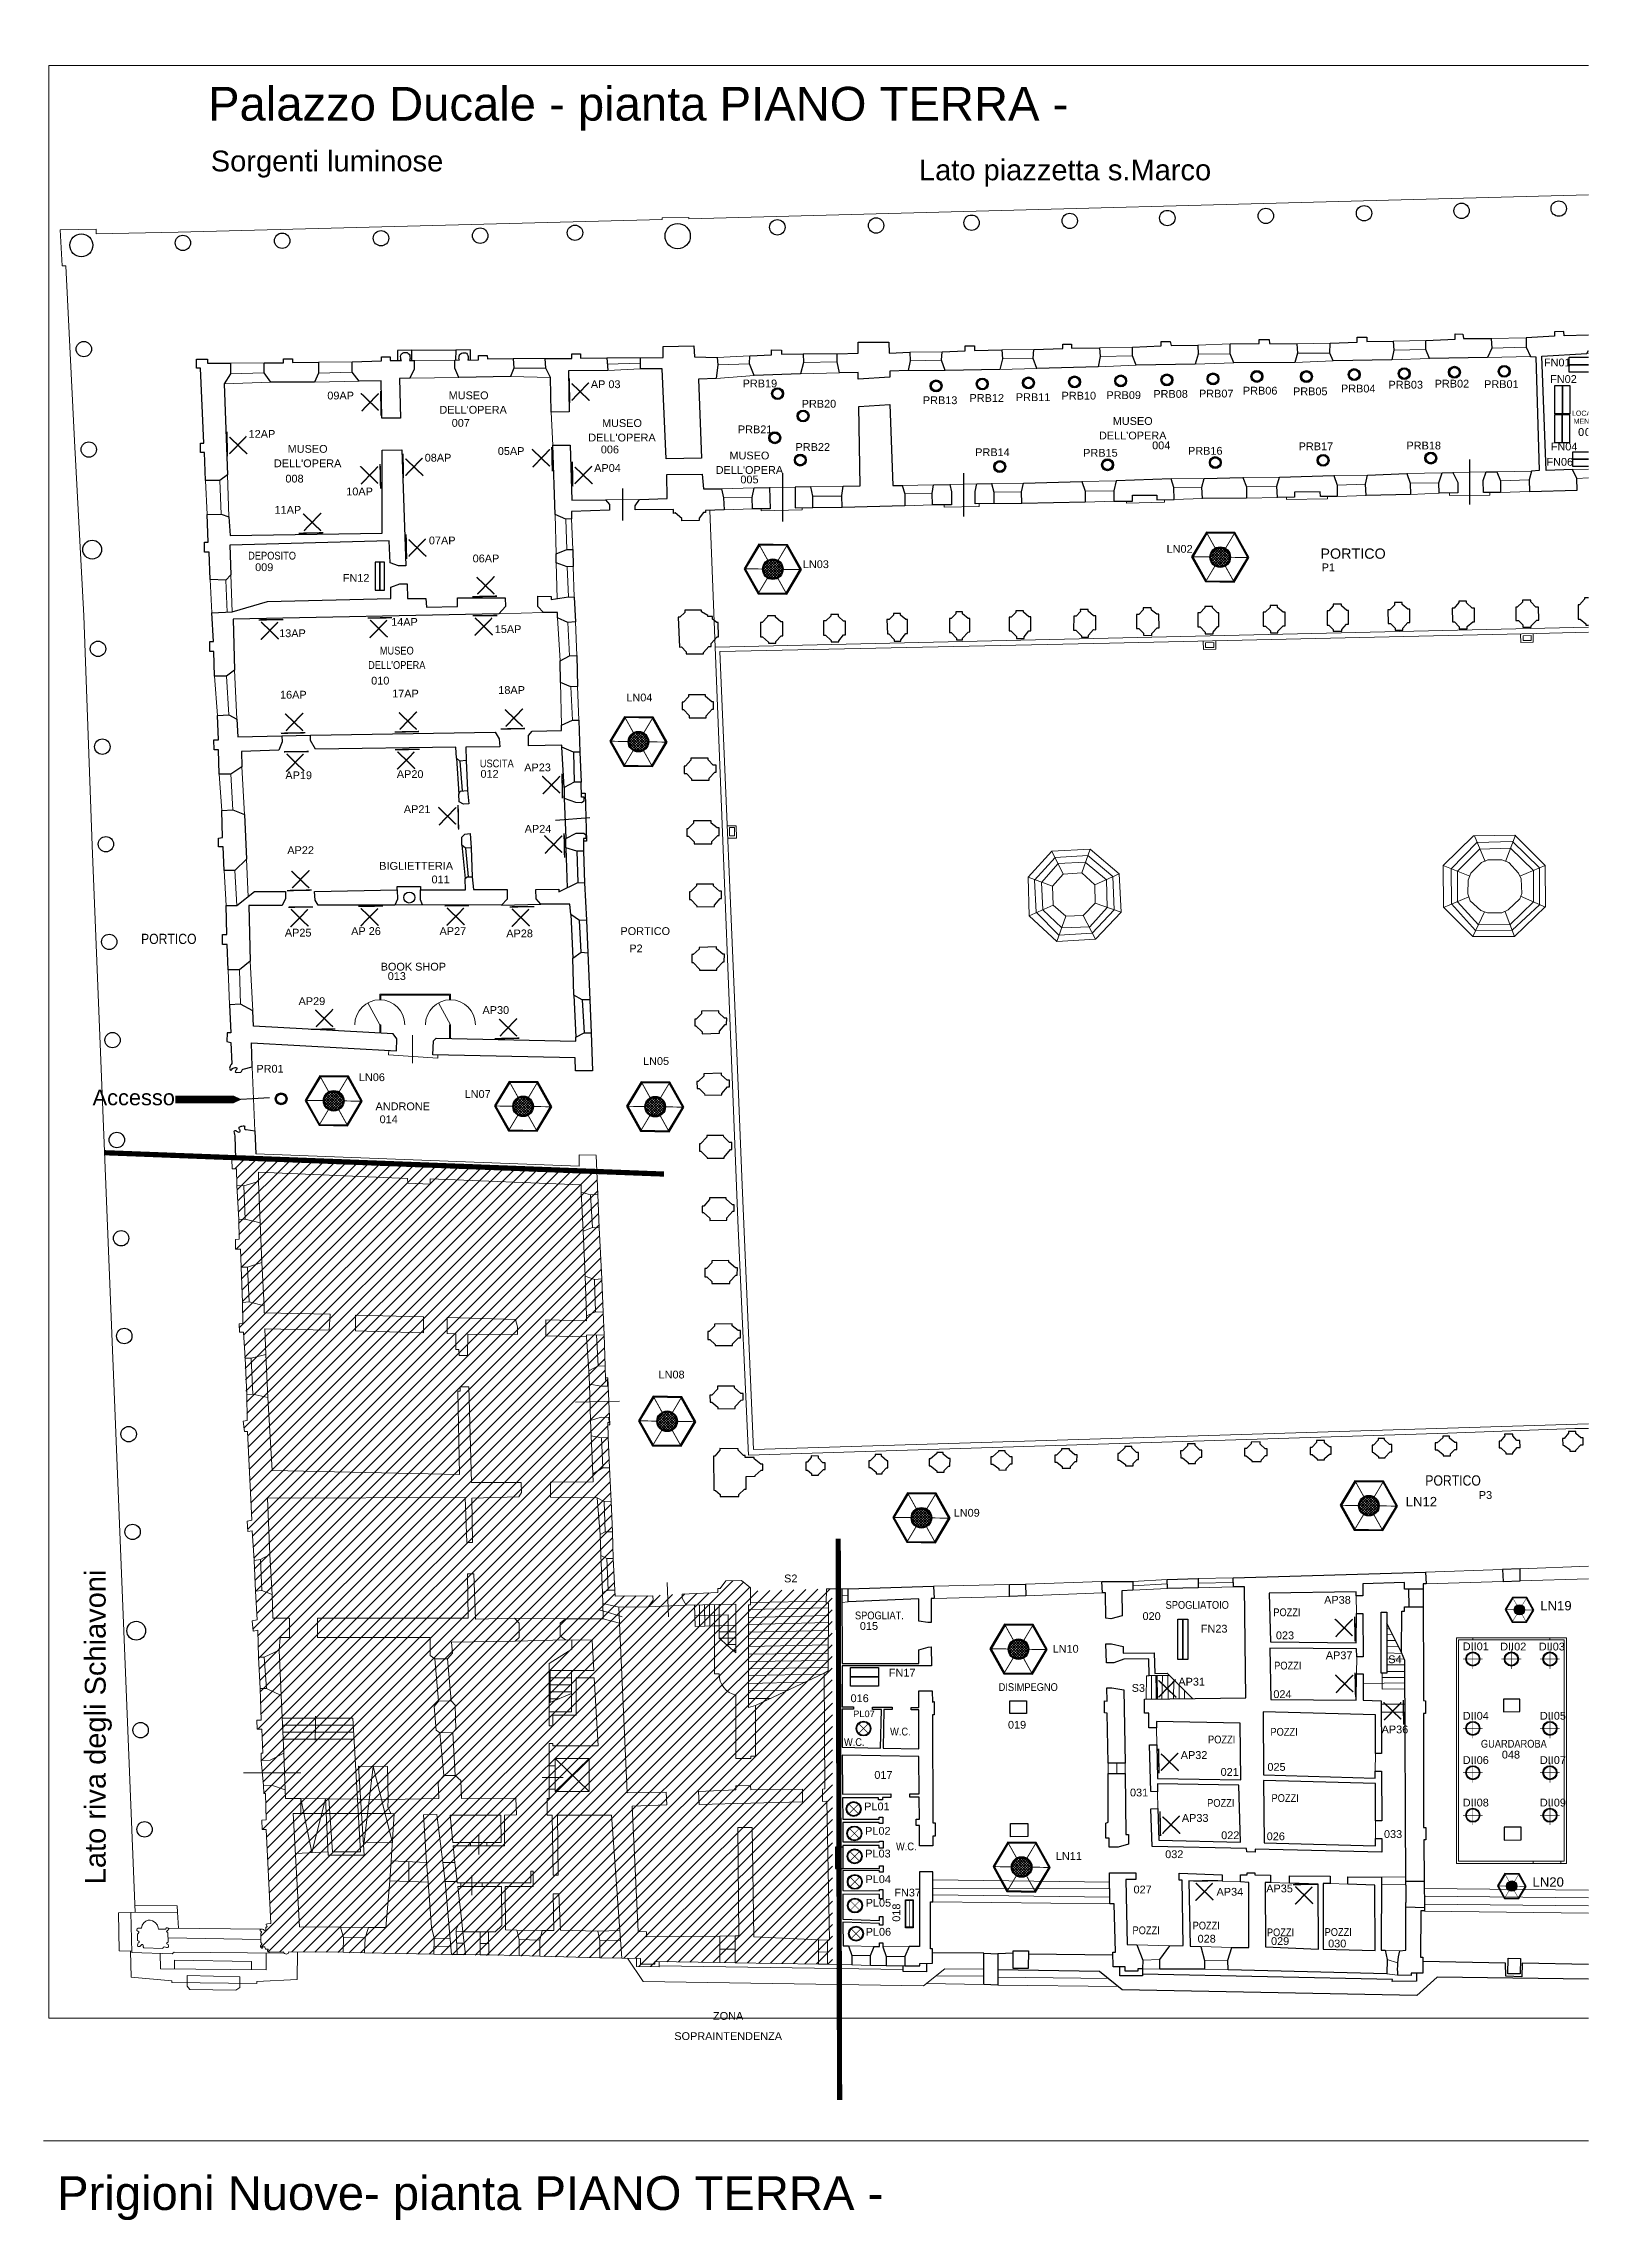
# Paper-space layout 'p_terra_sx' of a CAD drawing. Header units: millimetres. Extents: x 0 to 297, y 0 to 420.
# The model-space entities are those that its viewports show. They can reach past a viewport. Long polylines and large blocks are cut down to what shows.
import ezdxf
from ezdxf.enums import TextEntityAlignment as Align

# ---------------------------------------------------------------- set-up
doc = ezdxf.new("R2010")
doc.units = ezdxf.units.MM
for name, color, linetype, lineweight in [('_sottile', 253, 'Continuous', 5), ('LAMPADINE', 30, 'Continuous', 30), ('muri', 7, 'Continuous', 9), ('num.vani', 66, 'Continuous', 9)]:
    doc.layers.add(name, color=color, linetype=linetype, lineweight=lineweight)
doc.layers.add('xx_Nascosto', color=210, linetype='Continuous')
doc.layers.get('xx_Nascosto').freeze()
doc.styles.add('ducale_200', font='ARIAL.TTF', dxfattribs={"height": 1})
doc.styles.get("Standard").update_dxf_attribs({"font": 'ARIAL.TTF'})

psp = doc.layouts.new('p_terra_sx')

msp = doc.modelspace()

# ---------------------------------------------------------------- texts
at = {"layer": 'LAMPADINE', "color": 150, "char_height": 15, "width": 767, "attachment_point": 1, "style": 'ducale_200'}
for s, insert in [('FN01 ', (3196.2, 3539.3)), ('FN02 ', (3208.1, 3507.4)), ('FN03 ', (3295.1, 3509)), ('FN04 ', (3209.3, 3377.5)), ('FN05 ', (3291.1, 3379.5)), ('FN06 ', (3201, 3348)), ('FN23', (2536.1, 1102.2)), ('PL01', (1888.4, 760.1)), ('PL02', (1890.2, 713.1)), ('PL03', (1890.4, 669.4)), ('PL04', (1890.9, 620.1)), ('PL05', (1891.2, 574.7)), ('PL06', (1891.2, 518.8))]:
    msp.add_mtext(s, dxfattribs=dict(at, insert=insert))
at = {"layer": 'LAMPADINE', "color": 150, "attachment_point": 1, "line_spacing_factor": 0.75, "style": 'ducale_200'}
for s, insert, char_height, width in [('AP 03', (1362.5, 3497.4), 15, 767), ('PRB19 ', (1654.5, 3498.9), 15, 767), ('PRB06 ', (2617, 3485), 15, 767), ('PRB05', (2713.4, 3483.7), 15, 767), ('PRB04', (2805.7, 3489.1), 15, 767), ('PRB03 ', (2897.1, 3496.5), 15, 767), ('PRB02 ', (2985.9, 3498.5), 15, 767), ('PRB01 ', (3081.1, 3497.6), 15, 767), ('09AP  ', (855.5, 3475.6), 15, 767), ('PRB20 \\P   ', (1768.1, 3459.8), 15, 767), ('PRB13', (2001.3, 3466.6), 15, 767), ('PRB12', (2091, 3471), 15, 767), ('PRB11', (2180.2, 3472.5), 15, 767), ('PRB10', (2268.1, 3475.4), 15, 767), ('PRB09    ', (2354.5, 3476.4), 15, 767), ('PRB08', (2444.7, 3478.8), 15, 767), ('PRB07', (2532.5, 3479.4), 15, 767), ('12AP ', (704.1, 3401.8), 15, 109.277), ('PRB21', (1645.4, 3410.5), 15, 767), ('05AP  ', (1183.5, 3368.8), 15, 767), ('PRB22 ', (1756.3, 3376.6), 15, 767), ('PRB14', (2102, 3366.5), 15, 767), ('PRB15', (2309.7, 3365.4), 15, 767), ('PRB16', (2511.4, 3369.3), 15, 767), ('PRB17', (2724.2, 3377.9), 15, 767), ('PRB18', (2931.7, 3379.4), 15, 767), ('08AP', (1042.9, 3356), 15, 767), ('AP04 ', (1368.9, 3336.2), 15, 767), ('10AP ', (891.9, 3291), 15, 767), ('11AP ', (754, 3255.7), 15, 767), ('07AP', (1050.9, 3196.7), 15, 767), ('06AP ', (1135.1, 3162.1), 15, 767), ('LN03', (1770.4, 3151), 15, 767), ('LN02 ', (2470.2, 3180.5), 15, 767), ('FN12 ', (885.3, 3124.6), 15, 767), ('14AP ', (978.3, 3039.9), 15, 767), ('15AP', (1177.6, 3026), 15, 767), ('13AP ', (762.8, 3018.1), 15, 767), ('16AP', (764.5, 2899.8), 15, 767), ('17AP', (980.2, 2902), 15, 767), ('18AP \\P ', (1184.4, 2908.9), 15, 767), ('LN04 \\P ', (1430.8, 2894.5), 15, 767), ('AP19 ', (774.8, 2744.8), 15, 767), ('AP20', (989.2, 2747), 15, 767), ('AP23 ', (1234.3, 2759.9), 15, 767), ('AP21 ', (1002.7, 2679.6), 15, 767), ('AP24 ', (1235.2, 2641.7), 15, 767), ('AP22', (778.5, 2600.6), 15, 767), ('AP25 ', (773.8, 2441.9), 15, 767), ('AP 26', (901.4, 2444.9), 15, 767), ('AP27 \\P ', (1071.4, 2444.9), 15, 767), ('AP28 ', (1199.8, 2440.4), 15, 767), ('AP29 ', (800.2, 2310), 15, 767), ('AP30', (1154, 2292.9), 15, 767), ('LN05 ', (1462.9, 2194.7), 15, 767), ('PR01 ', (719, 2179.9), 15, 767), ('LN06 ', (916.2, 2163.6), 15, 767), ('LN07\\P ', (1119.7, 2131.3), 15, 767), ('LN08 ', (1492.8, 1591.3), 15, 767), ('LN12 ', (2930.3, 1348.3), 18.07, 767), ('LN09 ', (2060.6, 1325.3), 15, 767), ('AP38', (2773.3, 1157.7), 15, 767), ('LN19', (3189.1, 1148), 18.07, 767), ('LN10', (2250.9, 1063.5), 15, 767), ('AP37', (2776.5, 1051), 15, 767), ('DII01', (3040, 1068.2), 15, 767), ('DII02 ', (3112.1, 1067.8), 15, 767), ('DII03 ', (3186.3, 1067.8), 15, 767), ('FN17 ', (1935.8, 1017.5), 15, 767), ('AP31', (2492.8, 1000.2), 15, 767), ('{\\H0.85x;PL07 } ', (1867.2, 937.2), 15, 767), ('DII04', (3040, 934.6), 15, 767), ('DII05', (3188.4, 934.6), 15, 767), ('AP36', (2883.9, 908.3), 15, 767), ('AP32', (2497.4, 859), 15, 767), ('DII06', (3040, 849.3), 15, 767), ('DII07', (3188.4, 849.3), 15, 767), ('DII08', (3040, 767.5), 15, 767), ('DII09', (3188.4, 767.5), 15, 767), ('AP33', (2499.6, 737.9), 15, 767), ('LN11 ', (2257.1, 664.7), 15, 767), ('FN37 ', (1946.4, 594.3), 15, 767), ('AP34', (2566.3, 595.8), 15, 767), ('AP35', (2661.9, 602.2), 15, 767), ('LN20', (3174.2, 616.2), 18.07, 767)]:
    msp.add_mtext(s, dxfattribs=dict(at, insert=insert, char_height=char_height, width=width))
at = {"layer": 'muri', "linetype": 'ByBlock', "lineweight": 30, "style": 'ducale_200'}
for s, height, p in [("DELL'OPERA", 15, (1136, 3433.2)), ('MUSEO', 15, (1127.3, 3461)), ('MUSEO', 15, (1422.4, 3407.6)), ('MUSEO', 15, (2405, 3411.6)), ('MUSEO', 15, (817.6, 3358)), ("DELL'OPERA", 15, (1422.4, 3379.8)), ('MUSEO', 15, (1667.6, 3345.2)), ("DELL'OPERA", 15, (2405, 3383.7)), ("DELL'OPERA", 15, (817.6, 3330.2)), ("DELL'OPERA", 15, (1667.6, 3317.4)), ('PORTICO', 19.74, (2829, 3154)), ('BIGLIETTERIA', 15, (1026.4, 2555.4)), ('PORTICO', 15, (1467.2, 2429.8)), ('BOOK SHOP', 15, (1021, 2361.4)), ('ANDRONE', 15, (1000.6, 2092.6)), ('ZONA', 15, (1626.7, 341.9)), ('SOPRAINTENDENZA', 15, (1626.7, 303))]:
    msp.add_text(s, height=height, dxfattribs=at).set_placement(p, align=Align.CENTER)
at = {"layer": 'muri', "linetype": 'ByBlock', "lineweight": 30, "width": 0.85}
for s, height, p in [('LOCALE', 10, (3276.9, 3429.1)), ('MENSA', 10, (3277.4, 3413.7)), ('DEPOSITO', 15, (749.2, 3152.5)), ('MUSEO', 15, (989.1, 2969.7)), ("DELL'OPERA", 15, (989.1, 2941.9)), ('USCITA', 15, (1181.5, 2752.5)), ('PORTICO', 19.74, (550.5, 2412.5)), ('PORTICO', 19.74, (3021.4, 1370.1)), ('SPOGLIATOIO', 15, (2529.2, 1133)), ('POZZI', 15, (2701.7, 1118.8)), ('SPOGLIAT.', 15, (1917.7, 1112.7)), ('POZZI', 15, (2703.4, 1016.2)), ('DISIMPEGNO', 15, (2204, 974.8)), ('W.C.', 15, (1869.3, 868.9)), ('W.C.', 15, (1958, 889.2)), ('POZZI', 15, (2576.2, 873.9)), ('POZZI', 15, (2696.2, 888.7)), ('GUARDAROBA', 15, (3138.3, 865.7)), ('POZZI', 15, (2574.5, 751.9)), ('POZZI', 15, (2698.3, 761.2)), ('W.C.', 15, (1969.4, 668.1)), ('POZZI', 15, (2430.9, 506.7)), ('POZZI', 15, (2546.5, 515.8)), ('POZZI', 15, (2689.4, 502.8)), ('POZZI', 15, (2800.4, 503.3))]:
    msp.add_text(s, height=height, dxfattribs=at).set_placement(p, align=Align.CENTER)
at = {"layer": 'muri', "linetype": 'ByBlock', "lineweight": 30, "insert": (626.1, 4062.3), "char_height": 65, "width": 20000, "attachment_point": 1}
msp.add_mtext('Palazzo Ducale - pianta PIANO TERRA - ', dxfattribs=at)
at = {"layer": 'muri', "width": 1389.355, "attachment_point": 1}
for s, insert, char_height in [('Sorgenti luminose', (631.3, 3939.5), 40), ('{\\fArial|b0|i0|c0|p34;Lato piazzetta s.Marco}', (1993.8, 3922.4), 40), ('{\\fArial|b0|i0|c0|p34;Accesso}', (403.9, 2132.2), 30)]:
    msp.add_mtext(s, dxfattribs=dict(at, insert=insert, char_height=char_height))
at = {"layer": 'muri', "insert": (389, 602.8), "char_height": 40, "width": 1389.355, "attachment_point": 1, "rotation": 90}
msp.add_mtext('{\\fArial|b0|i0|c0|p34;Lato riva degli Schiavoni}', dxfattribs=at)
at = {"layer": 'muri', "linetype": 'Continuous', "ltscale": 0.1, "insert": (335.7, 40.9), "char_height": 65, "width": 20000, "attachment_point": 1}
msp.add_mtext('Prigioni Nuove- pianta PIANO TERRA - ', dxfattribs=at)
at = {"layer": 'num.vani', "linetype": 'Continuous', "attachment_point": 1}
for s, insert, char_height, width in [('{\\fArial|b0|i0|c0|p34;007}', (1094.8, 3423), 15, 1389.35), ('{\\fVerdana|b0|i0|c0|p34;003}', (3261.2, 3405.4), 15, 1389.35), ('{\\fArial|b0|i0|c0|p34;006}', (1381.7, 3371.8), 15, 1389.35), ('{\\fArial|b0|i0|c0|p34;004}', (2442.4, 3379.7), 15, 1389.35), ('{\\fArial|b0|i0|c0|p34;008}', (774.9, 3315.7), 15, 1389.35), ('{\\fArial|b0|i0|c0|p34;005}', (1650.2, 3314.1), 15, 1389.35), ('{\\fArial|b0|i0|c0|p34;009}', (716.6, 3145.2), 15, 1389.35), ('{\\fArial|b0|i0|c0|p34;P1}', (2768.6, 3145), 15, 1389.35), ('{\\fArial|b0|i0|c0|p34;010}', (939.9, 2926.9), 15, 1389.35), ('{\\fArial|b0|i0|c0|p34;012}', (1150.1, 2747.5), 15, 1389.35), ('{\\fArial|b0|i0|c0|p34;011}', (1056, 2544.3), 15, 1389.35), ('{\\fArial|b0|i0|c0|p34;P2}', (1436.5, 2411.5), 15, 1389.35), ('{\\H0.8333x;013}', (971.7, 2358.3), 18, 1389.35), ('{\\fArial|b0|i0|c0|p34;014}', (956.1, 2082.6), 15, 1389.35), ('{\\fArial|b0|i0|c0|p34;P3}', (3070.9, 1359.5), 15, 1389.35), ('S2', (1734.3, 1198.9), 15, 1389.36), ('{\\fArial|b0|i0|c0|p34;015}', (1880.1, 1107.4), 15, 1389.35), ('{\\fArial|b0|i0|c0|p34;020}', (2423.9, 1126.4), 15, 1389.35), ('{\\fArial|b0|i0|c0|p34;023}', (2680.5, 1089.4), 15, 1389.35), ('{\\fArial|b0|i0|c0|p34;S4}', (2896.7, 1043.3), 15, 1389.36), ('{\\fArial|b0|i0|c0|p34;016}', (1862.2, 968.3), 15, 1389.35), ('{\\fArial|b0|i0|c0|p34;S3}', (2403, 988.2), 15, 1389.36), ('{\\fArial|b0|i0|c0|p34;024}', (2675.6, 976.2), 15, 1389.35), ('{\\fArial|b0|i0|c0|p34;019}', (2165, 917.3), 15, 1389.35), ('{\\fArial|b0|i0|c0|p34;048}', (3115.2, 859.8), 15, 1389.35), ('{\\fArial|b0|i0|c0|p34;017}', (1907.9, 820.7), 15, 1389.35), ('{\\fArial|b0|i0|c0|p34;021}', (2574.1, 826.4), 15, 1389.35), ('{\\fArial|b0|i0|c0|p34;025}', (2664.2, 836.2), 15, 1389.35), ('{\\fArial|b0|i0|c0|p34;031}', (2399.8, 786.9), 15, 1389.35), ('{\\fArial|b0|i0|c0|p34;022}', (2575.2, 704.6), 15, 1389.35), ('{\\fArial|b0|i0|c0|p34;026}', (2662.8, 702.6), 15, 1389.35), ('{\\fArial|b0|i0|c0|p34;033}', (2888.4, 706.9), 15, 1389.35), ('{\\fArial|b0|i0|c0|p34;032}', (2467.5, 668.1), 15, 1389.35), ('{\\fArial|b0|i0|c0|p34;027}', (2406.6, 600.2), 15, 1389.35), ('{\\fArial|b0|i0|c0|p34;028}', (2529.8, 505.5), 15, 1389.35), ('{\\fArial|b0|i0|c0|p34;029}', (2671.1, 500.9), 15, 1389.35), ('{\\fArial|b0|i0|c0|p34;030}', (2781, 496.2), 15, 1389.35)]:
    msp.add_mtext(s, dxfattribs=dict(at, insert=insert, char_height=char_height, width=width))
at = {"layer": 'num.vani', "linetype": 'Continuous', "insert": (1942.7, 530.7), "char_height": 15, "width": 1389.35, "attachment_point": 1, "rotation": 90}
msp.add_mtext('{\\fArial|b0|i0|c0|p34;018}', dxfattribs=at)

# ---------------------------------------------------------------- blocks, each defined once
blk = doc.blocks.new('re')
at = {"const_width": 0.3}
for points in [[(51.55, 419.05), (51.66, 413.81)], [(55.72, 418.12), (52.08, 414.34)], [(52.09, 417.95), (55.87, 414.31)]]:
    blk.add_lwpolyline(points, dxfattribs=at)
blk = doc.blocks.new('5ea4y')
h = blk.add_hatch(color=256)
edge = h.paths.add_edge_path(flags=16)
edge.add_arc((973, 697), 102, 0, 360)
edge = h.paths.add_edge_path()
edge.add_arc((973, 697), 112, 0, 360)
at = {"const_width": 10}
for points in [[(1130, 697), (815, 697)], [(973, 855), (973, 540)]]:
    blk.add_lwpolyline(points, dxfattribs=at)
for radius in [112, 102]:
    blk.add_circle((973, 697), radius)
at = {"color": 160, "insert": (996, 726), "char_height": 2, "width": 10.79, "attachment_point": 1, "style": 'ducale_200'}
blk.add_mtext('{\\H0.75x; }', dxfattribs=at)
blk = doc.blocks.new('htrs')
h = blk.add_hatch(color=256)
edge = h.paths.add_edge_path(flags=16)
edge.add_arc((211.83, 239.49), 2.26, 0, 360)
edge = h.paths.add_edge_path()
edge.add_arc((211.83, 239.49), 2.46, 0, 360)
at = {"const_width": 0.2}
for points in [[(210.23, 237.89), (213.43, 241.09)], [(213.43, 237.89), (210.23, 241.09)]]:
    blk.add_lwpolyline(points, dxfattribs=at)
for radius in [2.46, 2.26]:
    blk.add_circle((211.83, 239.49), radius)
blk = doc.blocks.new('FB')
h = blk.add_hatch(color=256)
edge = h.paths.add_edge_path(flags=16)
edge.add_arc((323.34, 430.98), 1.01, 0, 360)
edge = h.paths.add_edge_path()
edge.add_arc((323.34, 430.98), 1.27, 0, 360)
for radius in [1.27, 1.01]:
    blk.add_circle((323.34, 430.98), radius)

# ---------------------------------------------------------------- hatches: boundary and pattern name
at = {"layer": '_sottile'}
h = msp.add_hatch(dxfattribs=at)
h.set_pattern_fill('ANSI31', color=256, scale=5, style=0)
h.paths.add_polyline_path([(679.5, 2001.6), (679.6, 1998.8), (671.9, 1998.3), (672.4, 1980), (680.8, 1980), (685.9, 1844.2), (679.1, 1843.5), (679.1, 1825.1), (688.2, 1825.1), (692.1, 1722.8), (692.8, 1682.3), (685.9, 1681.5), (686.7, 1665.5), (694.3, 1665.5), (701.2, 1495.1), (693.6, 1494.4), (695.9, 1474.5), (702, 1474.5), (710.4, 1303.4), (701.2, 1301.9), (702.7, 1282), (711.1, 1282.8), (720.3, 1111.6), (711.1, 1110.1), (712.7, 1090.2), (721.8, 1091.8), (728.3, 918.7), (719.9, 918.7), (720.3, 901.2), (729.5, 901.2), (731.4, 855.3), (729.9, 855.3), (728.3, 855.3), (728.3, 841.2), (733.3, 777.8), (736.4, 777.8), (737.9, 726.6), (729.5, 725.9), (730.2, 708.3), (737.9, 708.3), (747.1, 527), (740.4, 526.7), (738.1, 526.2), (738.1, 524.2), (739.4, 522.4), (739.5, 520.9), (737.9, 520.1), (737.1, 516.8), (737.1, 514.6), (736.1, 513.2), (734.7, 513.6), (731.6, 515.9), (728.5, 516.3), (726.2, 515), (726.2, 513), (727.4, 512.5), (729, 510.7), (728.3, 509.5), (727.7, 508.9), (727.4, 490.3), (728.8, 489.4), (729.5, 488.3), (729.1, 486.9), (727.2, 484.7), (727.2, 481.8), (728.3, 480.4), (730.1, 479.5), (731, 481.3), (732, 482.3), (735.1, 482.4), (736.1, 479.2), (736.9, 478.2), (738.6, 478.1), (741.5, 477.1), (740.4, 473.8), (741.2, 472.8), (743.4, 472.2), (771.5, 472.6), (772.7, 470), (774.3, 468.7), (776.5, 468.3), (778.3, 468.7), (779.1, 469), (780.2, 470), (781.1, 471.4), (781.4, 473), (798.2, 472.9), (1450.6, 460.2), (1450.6, 444.7), (1493.8, 444), (1493.8, 453.8), (1818.1, 449.3), (1827.4, 449), (1827.2, 786.2), (1827, 1171.2), (1669.9, 1167), (1669.9, 1173.5), (1652.3, 1187.3), (1622.5, 1186.5), (1611, 1172), (1606.5, 1172), (1606.5, 1164.3), (1538.5, 1161.3), (1481.9, 1158.2), (1409.4, 1157.5), (1405.5, 1230), (1401.5, 1340), (1396, 1462.7), (1395.2, 1486.3), (1399.1, 1487.1), (1395.2, 1577.6), (1391, 1577.6), (1374, 1973.6)])
at = {"layer": 'LAMPADINE'}
h = msp.add_hatch(color=256, dxfattribs=at)
h.paths.add_polyline_path([(2599.2, 3110.9), (2626.3, 3156.3), (2600.6, 3202.5), (2547.7, 3203.3), (2520.5, 3157.9), (2546.3, 3111.7)], flags=16)
h.paths.add_polyline_path([(2600.2, 3109.1), (2628.4, 3156.3), (2601.6, 3204.3), (2546.7, 3205.2), (2518.4, 3158), (2545.2, 3109.9)])
h = msp.add_hatch(color=256, dxfattribs=at)
h.paths.add_polyline_path([(1738.3, 3087.7), (1765.5, 3133.1), (1739.7, 3179.3), (1686.8, 3180.1), (1659.7, 3134.7), (1685.4, 3088.5)], flags=16)
h.paths.add_polyline_path([(1739.3, 3085.9), (1767.5, 3133.1), (1740.8, 3181.1), (1685.8, 3182), (1657.6, 3134.8), (1684.3, 3086.7)])
at = {"layer": 'LAMPADINE', "linetype": 'Continuous'}
h = msp.add_hatch(color=256, dxfattribs=at)
h.paths.add_polyline_path([(1732.3, 3133.9, 1), (1692.8, 3133.9, 1)])
h.paths.add_polyline_path([(1694.6, 3133.9, -1), (1730.5, 3133.9, -1)], flags=16)
h = msp.add_hatch(dxfattribs=at)
h.set_pattern_fill('ANSI37', color=256, scale=29.043565, style=0)
h.set_pattern_definition([(45, (-940.1817, 724.919), (-2.5671127, 2.5671127), []), (135, (-940.1817, 724.919), (-2.5671127, -2.5671127), [])])
edge = h.paths.add_edge_path()
edge.add_arc((1712.6, 3133.9), 17.9, 0, 360)
h = msp.add_hatch(color=256, dxfattribs=at)
h.paths.add_polyline_path([(2593.2, 3157.1, 1), (2553.6, 3157.1, 1)])
h.paths.add_polyline_path([(2555.5, 3157.1, -1), (2591.4, 3157.1, -1)], flags=16)
h = msp.add_hatch(dxfattribs=at)
h.set_pattern_fill('ANSI37', color=256, scale=29.043565, style=0)
h.set_pattern_definition([(45, (-79.3145, 748.1185), (-2.5671127, 2.5671127), []), (135, (-79.3145, 748.1185), (-2.5671127, -2.5671127), [])])
edge = h.paths.add_edge_path()
edge.add_arc((2573.4, 3157.1), 17.9, 0, 360)
at = {"layer": 'LAMPADINE'}
h = msp.add_hatch(color=256, dxfattribs=at)
h.paths.add_polyline_path([(1479.9, 2755.7), (1507, 2801.1), (1481.3, 2847.4), (1428.4, 2848.2), (1401.2, 2802.7), (1427, 2756.5)], flags=16)
h.paths.add_polyline_path([(1480.9, 2753.9), (1509.1, 2801.1), (1482.4, 2849.1), (1427.4, 2850), (1399.2, 2802.8), (1425.9, 2754.7)])
at = {"layer": 'LAMPADINE', "linetype": 'Continuous'}
h = msp.add_hatch(color=256, dxfattribs=at)
h.paths.add_polyline_path([(1473.9, 2801.9, 1), (1434.4, 2801.9, 1)])
h.paths.add_polyline_path([(1436.2, 2801.9, -1), (1472.1, 2801.9, -1)], flags=16)
h = msp.add_hatch(dxfattribs=at)
h.set_pattern_fill('ANSI37', color=256, scale=29.043565, style=0)
h.set_pattern_definition([(45, (-1198.5972, 392.941), (-2.5671127, 2.5671127), []), (135, (-1198.5972, 392.941), (-2.5671127, -2.5671127), [])])
edge = h.paths.add_edge_path()
edge.add_arc((1454.1, 2801.9), 17.9, 0, 360)
at = {"layer": 'LAMPADINE'}
h = msp.add_hatch(color=256, dxfattribs=at)
h.paths.add_polyline_path([(893.6, 2064.5), (920.7, 2109.9), (895, 2156.2), (842.1, 2157), (814.9, 2111.6), (840.7, 2065.3)], flags=16)
h.paths.add_polyline_path([(894.6, 2062.7), (922.8, 2109.9), (896.1, 2158), (841.1, 2158.8), (812.9, 2111.6), (839.6, 2063.6)])
h = msp.add_hatch(color=256, dxfattribs=at)
h.paths.add_polyline_path([(1258, 2053.8), (1285.1, 2099.2), (1259.4, 2145.4), (1206.5, 2146.2), (1179.3, 2100.8), (1205.1, 2054.6)], flags=16)
h.paths.add_polyline_path([(1259, 2052), (1287.2, 2099.2), (1260.4, 2147.2), (1205.4, 2148), (1177.2, 2100.8), (1204, 2052.8)])
h = msp.add_hatch(color=256, dxfattribs=at)
h.paths.add_polyline_path([(1512, 2053.1), (1539.2, 2098.6), (1513.4, 2144.8), (1460.5, 2145.6), (1433.4, 2100.2), (1459.1, 2053.9)], flags=16)
h.paths.add_polyline_path([(1513, 2051.3), (1541.3, 2098.5), (1514.5, 2146.6), (1459.5, 2147.4), (1431.3, 2100.2), (1458.1, 2052.2)])
at = {"layer": 'LAMPADINE', "linetype": 'Continuous'}
h = msp.add_hatch(color=256, dxfattribs=at)
h.paths.add_polyline_path([(887.6, 2110.8, 1), (848, 2110.8, 1)])
h.paths.add_polyline_path([(849.9, 2110.8, -1), (885.8, 2110.8, -1)], flags=16)
h = msp.add_hatch(dxfattribs=at)
h.set_pattern_fill('ANSI37', color=256, scale=29.043565, style=0)
h.set_pattern_definition([(45, (-1784.8995, -298.248), (-2.5671127, 2.5671127), []), (135, (-1784.8995, -298.248), (-2.5671127, -2.5671127), [])])
edge = h.paths.add_edge_path()
edge.add_arc((867.8, 2110.8), 17.9, 0, 360)
h = msp.add_hatch(color=256, dxfattribs=at)
h.paths.add_polyline_path([(1252, 2100, 1), (1212.4, 2100, 1)])
h.paths.add_polyline_path([(1214.3, 2100, -1), (1250.1, 2100, -1)], flags=16)
h = msp.add_hatch(dxfattribs=at)
h.set_pattern_fill('ANSI37', color=256, scale=29.043565, style=0)
h.set_pattern_definition([(45, (-1420.529, -309.0087), (-2.5671127, 2.5671127), []), (135, (-1420.529, -309.0087), (-2.5671127, -2.5671127), [])])
edge = h.paths.add_edge_path()
edge.add_arc((1232.2, 2100), 17.9, 0, 360)
h = msp.add_hatch(color=256, dxfattribs=at)
h.paths.add_polyline_path([(1506.1, 2099.4, 1), (1466.5, 2099.4, 1)])
h.paths.add_polyline_path([(1468.3, 2099.4, -1), (1504.2, 2099.4, -1)], flags=16)
h = msp.add_hatch(dxfattribs=at)
h.set_pattern_fill('ANSI37', color=256, scale=29.043565, style=0)
h.set_pattern_definition([(45, (-1166.466, -309.6423), (-2.5671127, 2.5671127), []), (135, (-1166.466, -309.6423), (-2.5671127, -2.5671127), [])])
edge = h.paths.add_edge_path()
edge.add_arc((1486.3, 2099.4), 17.9, 0, 360)
at = {"layer": 'LAMPADINE'}
h = msp.add_hatch(color=256, dxfattribs=at)
h.paths.add_polyline_path([(1535.1, 1447.7), (1562.2, 1493.1), (1536.5, 1539.3), (1483.6, 1540.1), (1456.4, 1494.7), (1482.2, 1448.5)], flags=16)
h.paths.add_polyline_path([(1536.1, 1445.9), (1564.3, 1493.1), (1537.5, 1541.1), (1482.6, 1542), (1454.3, 1494.8), (1481.1, 1446.7)])
at = {"layer": 'LAMPADINE', "linetype": 'Continuous'}
h = msp.add_hatch(color=256, dxfattribs=at)
h.paths.add_polyline_path([(1529.1, 1493.9, 1), (1489.5, 1493.9, 1)])
h.paths.add_polyline_path([(1491.4, 1493.9, -1), (1527.3, 1493.9, -1)], flags=16)
h = msp.add_hatch(dxfattribs=at)
h.set_pattern_fill('ANSI37', color=256, scale=29.043565, style=0)
h.set_pattern_definition([(45, (-1143.4155, -915.0835), (-2.5671127, 2.5671127), []), (135, (-1143.4155, -915.0835), (-2.5671127, -2.5671127), [])])
edge = h.paths.add_edge_path()
edge.add_arc((1509.3, 1493.9), 17.9, 0, 360)
at = {"layer": 'LAMPADINE'}
h = msp.add_hatch(color=256, dxfattribs=at)
h.paths.add_polyline_path([(2024.3, 1262), (2051.4, 1307.4), (2025.7, 1353.6), (1972.8, 1354.4), (1945.6, 1309), (1971.4, 1262.8)], flags=16)
h.paths.add_polyline_path([(2025.3, 1260.2), (2053.5, 1307.4), (2026.8, 1355.4), (1971.8, 1356.2), (1943.6, 1309), (1970.3, 1261)])
h = msp.add_hatch(color=256, dxfattribs=at)
h.paths.add_polyline_path([(2885.2, 1285.2), (2912.3, 1330.6), (2886.6, 1376.8), (2833.7, 1377.6), (2806.5, 1332.2), (2832.3, 1286)], flags=16)
h.paths.add_polyline_path([(2886.2, 1283.4), (2914.4, 1330.6), (2887.6, 1378.6), (2832.6, 1379.4), (2804.4, 1332.2), (2831.2, 1284.2)])
at = {"layer": 'LAMPADINE', "linetype": 'Continuous'}
h = msp.add_hatch(color=256, dxfattribs=at)
h.paths.add_polyline_path([(2879.2, 1331.4, 1), (2839.6, 1331.4, 1)])
h.paths.add_polyline_path([(2841.5, 1331.4, -1), (2877.3, 1331.4, -1)], flags=16)
h = msp.add_hatch(dxfattribs=at)
h.set_pattern_fill('ANSI37', color=256, scale=29.043565, style=0)
h.set_pattern_definition([(45, (206.6645, -1077.593), (-2.5671127, 2.5671127), []), (135, (206.6645, -1077.593), (-2.5671127, -2.5671127), [])])
edge = h.paths.add_edge_path()
edge.add_arc((2859.4, 1331.4), 17.9, 0, 360)
h = msp.add_hatch(color=256, dxfattribs=at)
h.paths.add_polyline_path([(2018.3, 1308.2, 1), (1978.7, 1308.2, 1)])
h.paths.add_polyline_path([(1980.6, 1308.2, -1), (2016.5, 1308.2, -1)], flags=16)
h = msp.add_hatch(dxfattribs=at)
h.set_pattern_fill('ANSI37', color=256, scale=29.043565, style=0)
h.set_pattern_definition([(45, (-654.2028, -1100.7926), (-2.5671127, 2.5671127), []), (135, (-654.2028, -1100.7926), (-2.5671127, -2.5671127), [])])
edge = h.paths.add_edge_path()
edge.add_arc((1998.5, 1308.2), 17.9, 0, 360)
at = {"layer": 'LAMPADINE'}
h = msp.add_hatch(color=256, dxfattribs=at)
h.paths.add_polyline_path([(3162, 1107.9), (3175.6, 1130.6), (3162.7, 1153.7), (3136.3, 1154.1), (3122.7, 1131.4), (3135.6, 1108.3)], flags=16)
h.paths.add_polyline_path([(3162.5, 1107), (3176.6, 1130.6), (3163.2, 1154.6), (3135.7, 1155), (3121.6, 1131.4), (3135, 1107.4)])
at = {"layer": 'LAMPADINE', "linetype": 'Continuous'}
h = msp.add_hatch(color=256, dxfattribs=at)
h.paths.add_polyline_path([(3139.2, 1131, 1), (3159, 1131, 1)])
h.paths.add_polyline_path([(3158.1, 1131, -1), (3140.2, 1131, -1)], flags=16)
h = msp.add_hatch(dxfattribs=at)
h.set_pattern_fill('ANSI37', color=256, scale=14.521782, style=0)
h.set_pattern_definition([(45, (1822.76, -73.5002), (-1.2835563, 1.2835563), []), (135, (1822.76, -73.5002), (-1.2835563, -1.2835563), [])])
edge = h.paths.add_edge_path()
edge.add_arc((3149.1, 1131), 8.97, 0, 360)
at = {"layer": 'LAMPADINE'}
h = msp.add_hatch(color=256, dxfattribs=at)
h.paths.add_polyline_path([(2211, 1009), (2238.2, 1054.5), (2212.4, 1100.7), (2159.5, 1101.5), (2132.4, 1056.1), (2158.1, 1009.9)], flags=16)
h.paths.add_polyline_path([(2212, 1007.2), (2240.3, 1054.4), (2213.5, 1102.5), (2158.5, 1103.3), (2130.3, 1056.1), (2157, 1008.1)])
at = {"layer": 'LAMPADINE', "linetype": 'Continuous'}
h = msp.add_hatch(color=256, dxfattribs=at)
h.paths.add_polyline_path([(2205.1, 1055.3, 1), (2165.5, 1055.3, 1)])
h.paths.add_polyline_path([(2167.3, 1055.3, -1), (2203.2, 1055.3, -1)], flags=16)
h = msp.add_hatch(dxfattribs=at)
h.set_pattern_fill('ANSI37', color=256, scale=29.043565, style=0)
h.set_pattern_definition([(45, (-467.4717, -1353.7394), (-2.5671127, 2.5671127), []), (135, (-467.4717, -1353.7394), (-2.5671127, -2.5671127), [])])
edge = h.paths.add_edge_path()
edge.add_arc((2185.3, 1055.3), 17.9, 0, 360)
at = {"layer": 'LAMPADINE'}
h = msp.add_hatch(color=256, dxfattribs=at)
h.paths.add_polyline_path([(2217, 589.8), (2244.2, 635.2), (2218.4, 681.4), (2165.5, 682.2), (2138.4, 636.8), (2164.1, 590.6)], flags=16)
h.paths.add_polyline_path([(2218, 587.9), (2246.3, 635.1), (2219.5, 683.2), (2164.5, 684), (2136.3, 636.8), (2163.1, 588.8)])
at = {"layer": 'LAMPADINE', "linetype": 'Continuous'}
h = msp.add_hatch(color=256, dxfattribs=at)
h.paths.add_polyline_path([(2211.1, 636, 1), (2171.5, 636, 1)])
h.paths.add_polyline_path([(2173.4, 636, -1), (2209.2, 636, -1)], flags=16)
h = msp.add_hatch(dxfattribs=at)
h.set_pattern_fill('ANSI37', color=256, scale=29.043565, style=0)
h.set_pattern_definition([(45, (-461.457, -1773.0193), (-2.5671127, 2.5671127), []), (135, (-461.457, -1773.0193), (-2.5671127, -2.5671127), [])])
edge = h.paths.add_edge_path()
edge.add_arc((2191.3, 636), 17.9, 0, 360)
at = {"layer": 'LAMPADINE'}
h = msp.add_hatch(color=256, dxfattribs=at)
h.paths.add_polyline_path([(3147.1, 576.1), (3160.7, 598.8), (3147.8, 621.9), (3121.3, 622.3), (3107.8, 599.6), (3120.6, 576.5)], flags=16)
h.paths.add_polyline_path([(3147.6, 575.2), (3161.7, 598.8), (3148.3, 622.8), (3120.8, 623.2), (3106.7, 599.6), (3120.1, 575.6)])
at = {"layer": 'LAMPADINE', "linetype": 'Continuous'}
h = msp.add_hatch(color=256, dxfattribs=at)
h.paths.add_polyline_path([(3124.3, 599.2, 1), (3144.1, 599.2, 1)])
h.paths.add_polyline_path([(3143.2, 599.2, -1), (3125.2, 599.2, -1)], flags=16)
h = msp.add_hatch(dxfattribs=at)
h.set_pattern_fill('ANSI37', color=256, scale=14.521782, style=0)
h.set_pattern_definition([(45, (1807.8448, -605.3308), (-1.2835563, 1.2835563), []), (135, (1807.8448, -605.3308), (-1.2835563, -1.2835563), [])])
edge = h.paths.add_edge_path()
edge.add_arc((3134.2, 599.2), 8.97, 0, 360)
at = {"layer": 'LAMPADINE'}
h = msp.add_hatch(color=256, dxfattribs=at)
h.paths.add_polyline_path([(1967.6, 519.1), (1982.9, 519.1), (1982.9, 573.1), (1967.6, 573.1)])
h.paths.add_polyline_path([(1968.6, 572.1), (1981.9, 572.1), (1981.9, 520.1), (1968.6, 520.1)], flags=16)

# ---------------------------------------------------------------- linework, layer by layer
at = {"layer": '_sottile'}
for p, q in [((3259.6, 3308.7), (3313.5, 3310.5)), ((1601.7, 2983.7), (1591.3, 3247.1)), ((956.4, 2316.2), (1092.4, 2316.2)), ((956.4, 2305.1), (956.4, 2316.2)), ((958.6, 2305.1), (958.6, 2314)), ((958.6, 2314), (1090.3, 2314)), ((1090.3, 2314), (1090.3, 2305.1)), ((1092.4, 2316.2), (1092.4, 2305.1)), ((933.4, 2299.2), (956.4, 2257)), ((956.4, 2305.1), (958.6, 2305.1)), ((1069.3, 2299.2), (1092.4, 2257)), ((1090.3, 2305.1), (1092.4, 2305.1)), ((956.4, 2241.3), (956.4, 2257)), ((956.4, 2257), (958.6, 2257)), ((958.6, 2241.3), (958.6, 2257)), ((1090.3, 2257), (1090.3, 2230.9)), ((1090.3, 2257), (1092.4, 2257)), ((1092.4, 2257), (1092.4, 2230.9)), ((672.4, 1980), (671.9, 1998.3)), ((680.8, 1980), (672.4, 1980)), ((681.4, 1947.4), (680.8, 1980)), ((717.8, 2008.6), (1339.8, 1984.8)), ((723.4, 1973.6), (723.1, 1955.5)), ((1009.8, 1961.1), (723.4, 1973.6)), ((1339.8, 2006.9), (1372.7, 2006.2)), ((1339.8, 1984.8), (1339.8, 2006.9)), ((1372.7, 2005.4), (1375.8, 1930.6)), ((694.9, 1947.1), (681.4, 1947.4)), ((723.1, 1955.5), (694.9, 1947.1)), ((1010.6, 1951.9), (1009.8, 1961.1)), ((1053.4, 1950.4), (1010.6, 1951.9)), ((1343.7, 1948.9), (1053.4, 1960.3)), ((1053.4, 1960.3), (1053.4, 1950.4)), ((1343.7, 1935.1), (1343.7, 1948.9)), ((1362, 1929.8), (1343.7, 1935.1)), ((1375.8, 1930.6), (1362, 1929.8)), ((685.2, 1882.4), (697.4, 1883.2)), ((685.9, 1844.2), (685.2, 1882.4)), ((697.4, 1883.2), (726.4, 1875.6)), ((726.4, 1875.6), (729.5, 1799.2)), ((1347.9, 1859.5), (1365.4, 1867.1)), ((1351.7, 1773.2), (1347.9, 1859.5)), ((1365.4, 1867.1), (1378.8, 1866)), ((1378.8, 1866), (1383.4, 1767.8)), ((679.1, 1843.5), (685.9, 1844.2)), ((679.1, 1825.1), (679.1, 1843.5)), ((688.2, 1825.1), (679.1, 1825.1)), ((689.8, 1790.8), (688.2, 1825.1)), ((702, 1790.8), (689.8, 1790.8)), ((729.5, 1799.2), (702, 1790.8)), ((1369.3, 1766.7), (1351.7, 1773.2)), ((1383.4, 1767.8), (1369.3, 1766.7)), ((692.1, 1722.8), (705, 1723.5)), ((692.8, 1682.3), (692.1, 1722.8)), ((705, 1723.5), (734.1, 1715.9)), ((685.9, 1681.5), (692.8, 1682.3)), ((686.7, 1665.5), (685.9, 1681.5)), ((734.1, 1715.9), (734.1, 1702.9)), ((734.1, 1702.9), (860.9, 1699.9)), ((860.9, 1699.9), (859.3, 1669.3)), ((1276.1, 1689.2), (1354.4, 1687.2)), ((1276.1, 1658.6), (1276.1, 1689.2)), ((1354.4, 1696.8), (1371.6, 1704.4)), ((1354.4, 1687.2), (1354.4, 1696.8)), ((1371.6, 1704.4), (1386.1, 1704.1)), ((1386.1, 1704.1), (1388, 1660.5)), ((694.3, 1665.5), (686.7, 1665.5)), ((697.4, 1615.1), (694.3, 1665.5)), ((859.3, 1669.3), (735.6, 1671.6)), ((735.6, 1671.6), (737.1, 1622.7)), ((1354, 1656.3), (1276.1, 1658.6)), ((1388, 1660.5), (1354, 1659.7)), ((1354, 1659.7), (1354, 1656.3)), ((708.9, 1615.1), (697.4, 1615.1)), ((737.1, 1622.7), (708.9, 1615.1)), ((1358.6, 1591), (1376.9, 1600.5)), ((1376.9, 1600.5), (1390.3, 1600.2)), ((1390.3, 1600.2), (1391, 1573)), ((1111.4, 1551.7), (1111.4, 1560.1)), ((1111.4, 1560.1), (1127.5, 1560.1)), ((1127.5, 1560.1), (1132.8, 1376)), ((1359.7, 1565.4), (1358.6, 1591)), ((1382.2, 1561.2), (1359.7, 1565.4)), ((1394.5, 1561.2), (1382.2, 1561.2)), ((1391, 1573), (1394.5, 1573)), ((1394.5, 1573), (1394.5, 1561.2)), ((700.5, 1545.5), (711.9, 1546.3)), ((701.2, 1495.1), (700.5, 1545.5)), ((711.9, 1546.3), (740.9, 1539.4)), ((740.9, 1539.4), (749.3, 1398.9)), ((1109.9, 1391.2), (1106.9, 1551.7)), ((1106.9, 1551.7), (1111.4, 1551.7)), ((693.6, 1494.4), (701.2, 1495.1)), ((695.9, 1474.5), (693.6, 1494.4)), ((702, 1474.5), (695.9, 1474.5)), ((710.4, 1303.4), (702, 1474.5)), ((1382.6, 1501.6), (1361.6, 1495.5)), ((1361.6, 1495.5), (1363.1, 1466.1)), ((1397.1, 1501.2), (1382.6, 1501.6)), ((1396, 1462.7), (1395.2, 1491.7)), ((1395.2, 1491.7), (1397.9, 1491.7)), ((1397.9, 1491.7), (1397.1, 1501.2)), ((1363.1, 1466.1), (1383, 1462.3)), ((1383, 1462.3), (1396, 1462.7)), ((749.3, 1398.9), (1109.9, 1391.2)), ((1366.6, 1393), (1385.7, 1404.2)), ((1366.8, 1377.2), (1366.6, 1393)), ((1385.7, 1404.2), (1398.4, 1404.5)), ((1398.4, 1404.5), (1401.5, 1340)), ((1120.6, 1346.9), (739.4, 1346.2)), ((740.2, 1346.2), (744.8, 1237.7)), ((1123.7, 1260.6), (1120.6, 1346.9)), ((1132.8, 1376), (1228.3, 1376)), ((1223.7, 1348.5), (1133.6, 1346.2)), ((1133.6, 1346.2), (1135.1, 1260.6)), ((1229.1, 1356.9), (1223.7, 1348.5)), ((1228.3, 1376), (1229.1, 1356.9)), ((1284.6, 1377), (1366.8, 1377.2)), ((1285.1, 1347.7), (1284.6, 1377)), ((1374.7, 1346.4), (1285.1, 1347.7)), ((1388.2, 1339.5), (1374.7, 1346.4)), ((701.2, 1301.9), (710.4, 1303.4)), ((702.7, 1282), (701.2, 1301.9)), ((1401.5, 1340), (1388.2, 1339.5)), ((711.1, 1282.8), (702.7, 1282)), ((715, 1226.2), (711.1, 1282.8)), ((1135.1, 1260.6), (1123.7, 1260.6)), ((1380.3, 1275.9), (1390.3, 1281.2)), ((1381.9, 1235.4), (1380.3, 1275.9)), ((1390.3, 1281.2), (1404, 1281.2)), ((1404, 1281.2), (1405.5, 1230)), ((726.8, 1228.1), (715, 1226.2)), ((744.8, 1237.7), (726.8, 1228.1)), ((1393.3, 1230), (1381.9, 1235.4)), ((1405.5, 1230), (1393.3, 1230)), ((1611, 1172), (1622.5, 1186.5)), ((1622.5, 1186.5), (1652.3, 1187.3)), ((1652.3, 1187.3), (1669.9, 1173.5)), ((729.5, 1168.2), (717.3, 1166.6)), ((717.3, 1166.6), (720.3, 1111.6)), ((749.3, 1160.5), (729.5, 1168.2)), ((750.9, 1114.7), (749.3, 1160.5)), ((1395.6, 1168.9), (1384.9, 1164.3)), ((1384.9, 1164.3), (1385.6, 1143.3)), ((1385.6, 1143.3), (1416.2, 1136.1)), ((1408.6, 1168.9), (1395.6, 1168.9)), ((1409.4, 1157.5), (1408.6, 1168.9)), ((1481.9, 1158.2), (1409.4, 1157.5)), ((1416.2, 1136.1), (1472.8, 1136.8)), ((1472.8, 1136.8), (1482.7, 1149.8)), ((1482.7, 1149.8), (1481.9, 1158.2)), ((1538.5, 1161.3), (1606.5, 1164.3)), ((1538.5, 1153.7), (1538.5, 1161.3)), ((1546.1, 1139.9), (1538.5, 1153.7)), ((1641.6, 1142.2), (1546.1, 1139.9)), ((1606.5, 1164.3), (1606.5, 1172)), ((1606.5, 1172), (1611, 1172)), ((1641.6, 1048.3), (1641.6, 1142.2)), ((1666, 1140.7), (1666, 942.8)), ((1669.9, 1140.7), (1666, 1140.7)), ((1669.9, 1173.5), (1669.9, 1140.7)), ((1815, 1143.7), (1815.8, 1171.2)), ((1819.6, 1143.7), (1815, 1143.7)), ((1815.8, 1171.2), (1845.6, 1171.2)), ((1818.8, 1013.9), (1819.6, 1143.7)), ((720.3, 1111.6), (711.1, 1110.1)), ((711.1, 1110.1), (712.7, 1090.2)), ((712.7, 1090.2), (721.8, 1091.8)), ((721.8, 1091.8), (723.4, 1039.8)), ((782.7, 1114.7), (750.9, 1114.7)), ((782.7, 1078), (782.7, 1114.7)), ((1313.9, 1113.9), (1303.2, 1105.5)), ((1303.2, 1105.5), (1303.2, 1081.1)), ((1386.4, 1113.9), (1313.9, 1113.9)), ((1417.6, 1105.6), (1386.4, 1113.9)), ((1432.3, 778.6), (1417.6, 1105.6)), ((1600.1, 1100.1), (1609.5, 1100.5)), ((1600.2, 1007.6), (1600.1, 1100.2)), ((1609.5, 1100.5), (1609.5, 1076.3)), ((734.1, 1039.8), (763.1, 1053.6)), ((763.1, 1053.6), (764.6, 1078)), ((764.6, 1078), (782.7, 1078)), ((1303.2, 1081.1), (1313.9, 1073.4)), ((1313.9, 1073.4), (1365.1, 1072.7)), ((1365.1, 1072.7), (1368.3, 1014)), ((1609.5, 1076.3), (1641.6, 1048.3)), ((3059.3, 1077.3), (3207.7, 1077.3)), ((3059.3, 1077.3), (3059.3, 1073.3)), ((3059.3, 1073.3), (3207.7, 1073.3)), ((3207.7, 1077.3), (3207.7, 1073.3)), ((723.4, 1039.8), (734.1, 1039.8)), ((1368.3, 1014), (1325.4, 1014)), ((1325.4, 1014), (1325.4, 934.9)), ((1609.5, 1007.6), (1600.2, 1007.6)), ((1811.2, 1009.3), (1818.8, 1013.9)), ((1812.7, 786.2), (1811.2, 1009.3)), ((738.6, 979.9), (726.4, 979.5)), ((726.4, 979.5), (728.3, 918.7)), ((766.9, 966.1), (738.6, 979.9)), ((766.9, 966.1), (766.9, 966.1)), ((771.9, 855), (766.9, 966.1)), ((1334.4, 1000.4), (1369, 1000.4)), ((1334.4, 928.1), (1334.4, 1000.4)), ((1369, 1000.4), (1376.3, 869.4)), ((1641.6, 845), (1641.6, 967)), ((1282.5, 934.9), (1282.5, 907.8)), ((1325.4, 934.9), (1282.5, 934.9)), ((1289.3, 907.8), (1289.3, 928.1)), ((1289.3, 928.1), (1334.4, 928.1)), ((1666, 942.8), (1679, 946.6)), ((1679, 946.6), (1679, 849.6)), ((728.3, 918.7), (719.9, 918.7)), ((719.9, 918.7), (720.3, 901.2)), ((720.3, 901.2), (729.5, 901.2)), ((729.5, 901.2), (731.4, 855.3)), ((1282.5, 907.8), (1289.3, 907.8)), ((731.4, 855.3), (728.3, 855.3)), ((728.3, 855.3), (728.3, 841.2)), ((728.3, 841.2), (745.5, 841.6)), ((745.5, 841.6), (771.9, 855)), ((1289.3, 873.9), (1282.5, 873.9)), ((1282.5, 873.9), (1282.5, 831)), ((1289.3, 869.4), (1289.3, 873.9)), ((1376.3, 869.4), (1289.3, 869.4)), ((1293.8, 844.6), (1359.3, 844.6)), ((1293.8, 831), (1293.8, 844.6)), ((1359.3, 844.6), (1359.3, 781.3)), ((1670.6, 845), (1641.6, 845)), ((1679, 849.6), (1670.6, 849.6)), ((1670.6, 849.6), (1670.6, 845)), ((1282.5, 831), (1293.8, 831)), ((732.5, 793.1), (747.8, 793.8)), ((732.5, 793.1), (747.8, 793.8)), ((733.3, 777.8), (732.5, 793.1)), ((733.3, 777.8), (732.5, 793.1)), ((736.4, 777.8), (733.3, 777.8)), ((736.4, 777.8), (733.3, 777.8)), ((737.9, 726.6), (736.4, 777.8)), ((737.9, 726.6), (736.4, 777.8)), ((747.8, 793.8), (774.6, 784.7)), ((747.8, 793.8), (774.6, 784.7)), ((774.6, 784.7), (775.3, 767.9)), ((774.6, 784.7), (775.3, 767.9)), ((775.3, 767.9), (804.3, 767.9)), ((775.3, 767.9), (804.3, 767.9)), ((804.3, 767.9), (804.3, 738.8)), ((804.3, 767.9), (804.3, 738.8)), ((1282.5, 767.9), (1278.7, 767.9)), ((1278.7, 767.9), (1278.7, 735.8)), ((1282.5, 785.9), (1282.5, 767.9)), ((1293.8, 785.9), (1282.5, 785.9)), ((1293.8, 781.3), (1293.8, 785.9)), ((1359.3, 781.3), (1293.8, 781.3)), ((1507.1, 780.1), (1432.3, 778.6)), ((1442.2, 753.4), (1508.7, 755.7)), ((1508.7, 755.7), (1507.1, 780.1)), ((1808.2, 786.1), (1812.7, 786.2)), ((1808.2, 762.3), (1808.2, 786.1)), ((1816.5, 762.5), (1808.2, 762.3)), ((1821.9, 495.9), (1816.5, 762.5)), ((729.5, 725.9), (737.9, 726.6)), ((729.5, 725.9), (737.9, 726.6)), ((730.2, 708.3), (729.5, 725.9)), ((730.2, 708.3), (729.5, 725.9)), ((789.8, 738.8), (802.1, 521.1)), ((789.8, 738.8), (802.1, 521.1)), ((804.3, 738.8), (789.8, 738.8)), ((804.3, 738.8), (789.8, 738.8)), ((1278.7, 735.8), (1287.9, 735.8)), ((1287.9, 735.8), (1289.7, 620.4)), ((1298.6, 735.8), (1402.5, 735.8)), ((1299.6, 620.4), (1298.6, 735.8)), ((1402.5, 735.8), (1422.4, 460.8)), ((1453.7, 512), (1442.2, 753.4)), ((737.9, 708.3), (730.2, 708.3)), ((737.9, 708.3), (730.2, 708.3)), ((747.1, 527), (737.9, 708.3)), ((747.1, 527), (737.9, 708.3)), ((3175.2, 647), (3228.8, 647)), ((3175.2, 647), (3175.2, 643)), ((3175.2, 643), (3228.8, 643)), ((3228.8, 647), (3228.8, 643)), ((967.8, 519.6), (975.5, 609.7)), ((975.5, 609.7), (1049.6, 606.7)), ((1049.6, 606.7), (1055.7, 520.4)), ((1082.4, 608.2), (1105.3, 608.2)), ((1094.6, 467.8), (1082.4, 608.2)), ((1105.3, 608.2), (1105.6, 605.4)), ((1105.6, 605.4), (1112.4, 605.4)), ((1112.4, 598.6), (1106.4, 598.6)), ((1106.4, 598.6), (1114, 530)), ((1112.4, 605.4), (1112.4, 598.6)), ((1153.1, 598.6), (1153.1, 605.4)), ((1153.1, 605.4), (1247.1, 605.4)), ((1190.7, 598.6), (1153.1, 598.6)), ((1191.5, 523.5), (1190.7, 598.6)), ((1197.5, 598.6), (1198.5, 515)), ((1251.7, 598.6), (1197.5, 598.6)), ((1247.1, 605.4), (1247.1, 627.9)), ((1247.1, 627.9), (1251.7, 627.9)), ((1251.7, 627.9), (1251.7, 598.6)), ((1289.7, 620.4), (1289.7, 620.4)), ((1289.7, 620.4), (1299.6, 620.4)), ((1291, 513.5), (1290.1, 584.3)), ((1290.1, 584.3), (1301, 584.3)), ((1301, 584.3), (1304.2, 514.3)), ((726.2, 515), (727.2, 515.8)), ((726.2, 515), (727.2, 515.8)), ((726.2, 513), (726.2, 515)), ((726.2, 513), (726.2, 515)), ((727.4, 512.5), (726.2, 513)), ((727.4, 512.5), (726.2, 513)), ((727.2, 515.8), (728.5, 516.3)), ((727.2, 515.8), (728.5, 516.3)), ((729, 511.2), (727.4, 512.5)), ((729, 511.2), (727.4, 512.5)), ((727.4, 490.3), (727.7, 508.9)), ((727.4, 490.3), (727.7, 508.9)), ((727.7, 508.9), (729, 510.2)), ((727.7, 508.9), (729, 510.2)), ((728.5, 516.3), (729.7, 516.5)), ((728.5, 516.3), (729.7, 516.5)), ((729, 510.2), (729, 511.2)), ((729, 510.2), (729, 511.2)), ((729.7, 516.5), (730.8, 516.3)), ((729.7, 516.5), (730.8, 516.3)), ((730.8, 516.3), (732.5, 515.5)), ((730.8, 516.3), (732.5, 515.5)), ((732.5, 515.5), (733.6, 514.8)), ((732.5, 515.5), (733.6, 514.8)), ((733.6, 514.8), (734.3, 514)), ((733.6, 514.8), (734.3, 514)), ((734.3, 514), (735.1, 513.2)), ((734.3, 514), (735.1, 513.2)), ((735.1, 513.2), (736.1, 513.2)), ((735.1, 513.2), (736.1, 513.2)), ((736.1, 513.2), (736.9, 514)), ((736.1, 513.2), (736.9, 514)), ((736.9, 518.8), (737.4, 519.9)), ((736.9, 518.8), (737.4, 519.9)), ((736.9, 517.8), (736.9, 518.8)), ((736.9, 517.8), (736.9, 518.8)), ((737.1, 516.8), (736.9, 517.8)), ((737.1, 516.8), (736.9, 517.8)), ((736.9, 514), (737.4, 515.3)), ((736.9, 514), (737.4, 515.3)), ((737.4, 515.3), (737.1, 516.8)), ((737.4, 515.3), (737.1, 516.8)), ((737.4, 519.9), (738.4, 520.4)), ((737.4, 519.9), (738.4, 520.4)), ((737.9, 525), (738.1, 526.2)), ((737.9, 525), (738.1, 526.2)), ((738.4, 523.4), (737.9, 525)), ((738.4, 523.4), (737.9, 525)), ((738.1, 526.2), (740.4, 526.7)), ((738.1, 526.2), (740.4, 526.7)), ((739.4, 522.4), (738.4, 523.4)), ((739.4, 522.4), (738.4, 523.4)), ((738.4, 520.4), (739.4, 520.4)), ((738.4, 520.4), (739.4, 520.4)), ((739.7, 521.4), (739.4, 522.4)), ((739.7, 521.4), (739.4, 522.4)), ((739.4, 520.4), (739.7, 521.4)), ((739.4, 520.4), (739.7, 521.4)), ((740.4, 526.7), (747.1, 527)), ((740.4, 526.7), (747.1, 527)), ((802.1, 521.1), (880.7, 520.4)), ((802.1, 521.1), (880.7, 520.4)), ((880.7, 520.4), (886.8, 500.5)), ((880.7, 520.4), (886.8, 500.5)), ((928.1, 499.7), (935, 519.6)), ((935, 519.6), (967.8, 519.6)), ((1055.7, 520.4), (1061, 499)), ((1103.3, 511.7), (1105.4, 467.6)), ((1116, 511.2), (1149.6, 511.2)), ((1121.1, 467.4), (1116, 511.2)), ((1149.6, 511.2), (1149.6, 466.9)), ((1166.4, 466.9), (1165.7, 511.2)), ((1165.7, 511.2), (1178.4, 511.2)), ((1178.4, 511.2), (1191.5, 523.5)), ((1198.5, 515), (1219.9, 514.3)), ((1219.9, 514.3), (1224.5, 496.7)), ((1264.2, 495.2), (1268.8, 513.5)), ((1268.8, 513.5), (1291, 513.5)), ((1304.2, 514.3), (1375.8, 512.7)), ((1375.8, 512.7), (1379.6, 494.4)), ((1469.7, 511.2), (1453.7, 512)), ((1469.7, 501.3), (1469.7, 511.2)), ((726.9, 484.2), (727.4, 485.2)), ((726.9, 484.2), (727.4, 485.2)), ((726.9, 482.4), (726.9, 484.2)), ((726.9, 482.4), (726.9, 484.2)), ((727.4, 481.2), (726.9, 482.4)), ((727.4, 481.2), (726.9, 482.4)), ((728.5, 489.8), (727.4, 490.3)), ((728.5, 489.8), (727.4, 490.3)), ((727.4, 485.2), (728.5, 486.2)), ((727.4, 485.2), (728.5, 486.2)), ((729.2, 479.6), (727.4, 481.2)), ((729.2, 479.6), (727.4, 481.2)), ((729.2, 489), (728.5, 489.8)), ((729.2, 489), (728.5, 489.8)), ((728.5, 486.2), (729.7, 487.5)), ((728.5, 486.2), (729.7, 487.5)), ((729.7, 487.5), (729.2, 489)), ((729.7, 487.5), (729.2, 489)), ((731.5, 482.2), (730.5, 480.4)), ((731.5, 482.2), (730.5, 480.4)), ((732.5, 482.4), (731.5, 482.2)), ((732.5, 482.4), (731.5, 482.2)), ((735.6, 481.2), (735.1, 482.4)), ((735.6, 481.2), (735.1, 482.4)), ((735.8, 480.1), (735.6, 481.2)), ((735.8, 480.1), (735.6, 481.2)), ((736.4, 478.4), (735.8, 480.1)), ((736.4, 478.4), (735.8, 480.1)), ((737.4, 478.1), (736.4, 478.4)), ((737.4, 478.1), (736.4, 478.4)), ((738.6, 478.1), (737.4, 478.1)), ((738.6, 478.1), (737.4, 478.1)), ((739.7, 478.1), (738.6, 478.1)), ((739.7, 478.1), (738.6, 478.1)), ((741.5, 477.6), (739.7, 478.1)), ((741.5, 477.6), (739.7, 478.1)), ((740.4, 473.8), (740.7, 475)), ((740.4, 473.8), (740.7, 475)), ((741.2, 472.8), (740.4, 473.8)), ((741.2, 472.8), (740.4, 473.8)), ((740.7, 475), (741.5, 476.6)), ((740.7, 475), (741.5, 476.6)), ((742.7, 472.2), (741.2, 472.8)), ((742.7, 472.2), (741.2, 472.8)), ((741.5, 476.6), (741.5, 477.6)), ((741.5, 476.6), (741.5, 477.6)), ((744, 472.2), (742.7, 472.2)), ((744, 472.2), (742.7, 472.2)), ((771.5, 472.6), (744, 472.2)), ((771.5, 472.6), (744, 472.2)), ((886.1, 472.2), (781.4, 473)), ((886.1, 472.2), (781.4, 473)), ((886.8, 500.5), (886.1, 472.2)), ((886.8, 500.5), (886.1, 472.2)), ((927.3, 470.7), (928.1, 499.7)), ((1060.3, 468.4), (927.3, 470.7)), ((1061, 499), (1060.3, 468.4)), ((1105.4, 467.6), (1094.6, 467.8)), ((1149.6, 466.9), (1121.1, 467.4)), ((1224.5, 465.4), (1166.4, 466.9)), ((1224.5, 496.7), (1224.5, 465.4)), ((1264.2, 464.6), (1264.2, 495.2)), ((1379.6, 461.5), (1264.2, 464.6)), ((1379.6, 494.4), (1379.6, 461.5)), ((1610.8, 503.1), (1469.7, 501.3)), ((1610.8, 452.1), (1610.8, 503.1)), ((1818.1, 495.2), (1821.9, 495.9)), ((1818.1, 449.3), (1818.1, 495.2)), ((1422.4, 460.8), (1458.3, 460)), ((1458.3, 460), (1458.3, 449.3)), ((1458.3, 449.3), (1485.8, 449.3)), ((1485.8, 449.3), (1485.8, 453.9)), ((1485.8, 453.9), (1610.8, 452.1)), ((1864.7, 447.8), (1818.1, 449.3))]:
    msp.add_line(p, q, dxfattribs=at)
for points in [[(485.8, 548.7), (403.3, 2602), (387.2, 3044.3), (368.9, 3381.2), (352.1, 3718.1), (345.2, 3718.1), (341.4, 3786.9), (410.9, 3788.4), (410.9, 3779.2), (568.3, 3782.3), (1499.9, 3806.7), (1499.9, 3810.2), (1551.3, 3810.9), (1551.3, 3808.3), (3751.5, 3867.1)], [(2721, 3567.6), (2785.2, 3569.1)], [(2905.9, 3573), (2968.9, 3574.1)], [(3094.9, 3577.9), (3161.8, 3579.1)], [(3286.3, 3584.4), (3349.7, 3586.7)], [(3287.1, 3565.3), (3350.1, 3567.8)], [(669.1, 3530.2), (733.7, 3531.3)], [(838.3, 3532.5), (903.3, 3533.2)], [(1102.7, 3555.6), (1017.9, 3555.2)], [(1100.7, 3536.3), (1022.4, 3535.5)], [(1213, 3539.7), (1274.9, 3539.4)], [(1393.3, 3540.9), (1458.3, 3540.9)], [(1394.1, 3528.7), (1458.3, 3530.2)], [(1605.7, 3541.6), (1668.3, 3544.7)], [(1606.5, 3527.1), (1667.6, 3529.4)], [(1770.7, 3548.5), (1836.4, 3548.5)], [(1836.4, 3533.2), (1771.5, 3531.7)], [(1976.2, 3551.6), (2038.1, 3552.3)], [(1977, 3534.8), (2037.3, 3536.3)], [(2153.4, 3556.2), (2214.5, 3556.9)], [(2154.2, 3538.6), (2213.8, 3539.4)], [(2338.3, 3523.3), (2411.6, 3526.4)], [(2341.3, 3560), (2404.7, 3561.5)], [(2342.1, 3543.2), (2404.7, 3544.7)], [(2525.4, 3528.7), (2599.5, 3531)], [(2530, 3565.3), (2592.7, 3567.6)], [(2592.7, 3548.5), (2530.8, 3547.8)], [(2790.5, 3534.8), (2717.2, 3531.7)], [(2721.8, 3550), (2784.4, 3550)], [(2903.6, 3537.1), (2975.8, 3539.4)], [(2907.4, 3555.4), (2968.9, 3556.5)], [(3087.7, 3541.6), (3170.2, 3543.2)], [(3095.7, 3559.6), (3161.8, 3561.5)], [(3278.7, 3549.3), (3350.4, 3551.3)], [(747.1, 3493.9), (657.2, 3490.5)], [(734.1, 3511.9), (669.4, 3509.8)], [(830.7, 3493.9), (917, 3495.8)], [(903.3, 3513), (838.3, 3511.5)], [(1108.4, 3503.1), (1014.8, 3501.5)], [(1207.7, 3504.6), (1284.8, 3502.7)], [(1214.2, 3521), (1275.7, 3521)], [(1458.3, 3519.5), (1394.9, 3516.4)], [(1603.4, 3501.2), (1676.7, 3506.5)], [(1766.1, 3509.6), (1841, 3511.9)], [(1973.1, 3516.4), (2044.2, 3516.4)], [(2220.6, 3520.3), (2149.6, 3518)], [(1286.4, 3436.2), (1289.4, 3372.8)], [(2932.2, 3317.8), (3000.2, 3319.3)], [(3020.8, 3320.1), (3085, 3321.3)], [(3105.6, 3321.6), (3172.5, 3322.4)], [(3251.2, 3325.5), (3317.4, 3327.4)], [(621, 3304.6), (624.1, 3239.1)], [(648.5, 3304.8), (651, 3239.9)], [(663.5, 3315.3), (666.1, 3234.6)], [(1614.1, 3288.8), (1676.7, 3290.3)], [(1706.5, 3291.1), (1755.4, 3291.8)], [(1786, 3292.6), (1847.9, 3293.4)], [(1789.8, 3274.3), (1845.6, 3274.5)], [(1961.7, 3294.9), (2022, 3296.4)], [(1966.3, 3278.9), (2019, 3279.6)], [(2053.3, 3297.2), (2105.3, 3298)], [(2133.6, 3298.7), (2194.7, 3299.5)], [(2138.1, 3281.9), (2190.8, 3282.7)], [(2307, 3302.5), (2373, 3304.1)], [(2368.5, 3284.6), (2313.8, 3284.2)], [(2478.8, 3307.9), (2542.3, 3308.7)], [(2484.2, 3291.1), (2537.7, 3291.8)], [(2617.1, 3310.2), (2687.4, 3310.9)], [(2682, 3293.4), (2624, 3292.6)], [(2792.1, 3314), (2857, 3315.1)], [(2798.2, 3295.7), (2852.8, 3297.6)], [(2798.2, 3273.5), (2853.9, 3275.8)], [(2993.7, 3299.9), (2939.1, 3299.5)], [(2939.5, 3277.7), (2994.5, 3280.4)], [(3092.3, 3281.5), (3092.3, 3276.6), (3014.7, 3275.6), (3014.7, 3280.6)], [(3112.5, 3303.7), (3167.9, 3305.6)], [(3112.9, 3281.5), (3168.7, 3283.4)], [(1294, 3239.1), (1295.5, 3163.5)], [(1391, 3267.4), (1456, 3268.2)], [(1672.9, 3272), (1617.9, 3271.2)], [(1618.7, 3248.3), (1673.7, 3249.8)], [(1769.2, 3252.4), (1769.2, 3248), (1690.5, 3246.3), (1690.5, 3249.8)], [(1789.8, 3252.9), (1846.3, 3252.9)], [(1966.3, 3255.9), (2019.7, 3257.5)], [(2109.3, 3260), (2109.3, 3254.4), (2042.1, 3253.1), (2042.3, 3257.9)], [(2191.6, 3260.5), (2138.1, 3260.5)], [(2313.8, 3262.8), (2368.8, 3264.7)], [(2466.2, 3267.8), (2466.2, 3263.2), (2393.3, 3260.9), (2393.3, 3264.7)], [(2539.2, 3269.7), (2484.6, 3268.2)], [(2624, 3270.5), (2683.6, 3272)], [(2779.8, 3273.5), (2779.8, 3269.4), (2700.9, 3267.9), (2700.9, 3272.2)], [(1314.6, 3230), (1316.2, 3171.9)], [(1325.3, 3230.7), (1327.6, 3171.9)], [(630.2, 3113.9), (633.2, 3049.7)], [(660, 3113.1), (663, 3051.4)], [(669.9, 3123), (672.2, 3052)], [(1295.5, 3145.9), (1297.5, 3077.3)], [(1316.9, 3138.3), (1319.5, 3080.5)], [(1328.4, 3139.1), (1330.7, 3080.2)], [(1185.5, 3048.2), (1271.1, 3050.5)], [(1298.6, 3040.5), (1303.2, 2957.3)], [(1318.5, 3031.4), (1321.5, 2967.2)], [(1333, 3032.9), (1335.3, 2967.9)], [(3849.3, 1489), (3255.7, 1479.8), (3011.3, 1470.7), (1666, 1428.7), (1646.2, 1864.9), (1601.7, 2983.7), (3753.4, 3033.4)], [(1610.7, 2975.6), (2360.1, 2991.6), (3182, 3010), (3742.4, 3024.9), (3759.7, 2509.9), (3734.7, 2509.3), (3737, 2379.5), (3726.8, 2379.5), (3726.8, 2354.3), (3702.6, 2354), (3706.2, 2265.4), (3729.9, 2265.7), (3730.1, 2238.2)], [(2564.7, 2996.2), (2564.7, 2979.9), (2541, 2979.4), (2540.7, 2995.4)], [(2561.1, 2992.6), (2561.1, 2983.2), (2545.3, 2983), (2545.3, 2992.4), (2561.1, 2992.6)], [(3175.3, 3009.8), (3175.3, 2993.5), (3151.7, 2993), (3151.4, 3009)], [(3171.8, 3006.2), (3171.8, 2996.8), (3156, 2996.5), (3156, 3005.9), (3171.8, 3006.2)], [(676.8, 2939.7), (681.4, 2845)], [(1610.7, 2975.6), (1643.1, 2203.1)], [(638.6, 2928.2), (643.9, 2852.6)], [(661.5, 2928.2), (666.1, 2853.4)], [(1303.9, 2916), (1306.2, 2833.5)], [(1326.9, 2843.4), (1323.8, 2907.6)], [(1336.8, 2908.4), (1339.1, 2843.4)], [(647.7, 2739.5), (652.3, 2669.3)], [(669.9, 2739.5), (673.7, 2670.8)], [(695.9, 2661.6), (691.3, 2753.3)], [(1624.8, 2640.2), (1642, 2640.2), (1642.5, 2616.5), (1625.8, 2616.2)], [(1629.2, 2636.6), (1638.7, 2636.6), (1638.9, 2620.8), (1629.5, 2620.8), (1629.2, 2636.6)], [(3198.5, 2563.8), (3199.2, 2484.4), (3139.6, 2427.1), (3059.4, 2427.1), (3002.9, 2483.6), (3002.1, 2563.8), (3060.9, 2620.4), (3140.4, 2621.9), (3198.5, 2563.8)], [(3187.8, 2559.3), (3187.8, 2488.2), (3135, 2439.3), (3064.8, 2438.6), (3018.2, 2489.7), (3017.4, 2557), (3067.1, 2608.1), (3135.8, 2609.7), (3187.8, 2559.3)], [(3062.5, 2620.4), (3083.1, 2571.5)], [(3141.2, 2621.9), (3122.1, 2571.5)], [(699.7, 2576.1), (703, 2503.5)], [(2378.8, 2547.8), (2382.6, 2473.7), (2333.7, 2421.7), (2258.8, 2417.2), (2206.1, 2466.8), (2203.8, 2540.9), (2249.7, 2591.3), (2323, 2595.2), (2378.8, 2547.8)], [(2366.6, 2542.4), (2369.6, 2478.3), (2326.8, 2433.2), (2262.7, 2429.4), (2219.1, 2473.7), (2216.1, 2535.6), (2255.8, 2579.1), (2318.4, 2582.9), (2366.6, 2542.4)], [(2354.3, 2536.3), (2355.9, 2482.9), (2322.2, 2445.4), (2268.8, 2443.9), (2232.1, 2478.3), (2229.8, 2531), (2261.9, 2567.7), (2313.8, 2569.9), (2354.3, 2536.3)], [(2249.7, 2591.3), (2271.1, 2547)], [(2323, 2595.2), (2307, 2549.3)], [(3002.1, 2563.8), (3053.3, 2543.2)], [(3176.3, 2553.9), (3176.3, 2493.6), (3131.2, 2450), (3070.1, 2449.3), (3029.6, 2493.6), (3029.6, 2552.4), (3072.4, 2595.2), (3132, 2596.7), (3176.3, 2553.9)], [(3147.3, 2548.6), (3152.6, 2537.9), (3153.4, 2509.6), (3149.6, 2499.7), (3127.4, 2478.3), (3115.2, 2472.2), (3087.7, 2472.2), (3074.7, 2476.8), (3054.1, 2495.8), (3049.5, 2508.8), (3050.3, 2535.6), (3055.6, 2548.6), (3076.2, 2569.2), (3088.4, 2574.5), (3115.2, 2574.5), (3128.9, 2569.2), (3147.3, 2548.6)], [(3198.5, 2563.8), (3149.6, 2543.2)], [(656.9, 2553.9), (660.7, 2486.7)], [(677.5, 2553.9), (681.4, 2486.7)], [(2203.8, 2540.9), (2250.4, 2524.1)], [(2332.2, 2526.4), (2332.9, 2491.3), (2310, 2467.6), (2276.4, 2466.1), (2252, 2487.4), (2250.4, 2524.1), (2271.1, 2547), (2307, 2549.3), (2332.2, 2526.4)], [(2378.8, 2547.8), (2332.2, 2526.4)], [(2206.1, 2466.8), (2252, 2487.4)], [(2382.6, 2473.7), (2332.9, 2491.3)], [(3002.9, 2482.9), (3051.8, 2503.5)], [(3199.2, 2483.6), (3151.1, 2504.3)], [(2258.8, 2417.2), (2276.4, 2466.1)], [(2333.7, 2421.7), (2310, 2467.6)], [(3059.4, 2427.1), (3081.6, 2474.5)], [(3139.6, 2427.1), (3121.3, 2474.5)], [(664.6, 2362.9), (667.6, 2295.7)], [(686.7, 2362.9), (688.2, 2296.5)], [(707.3, 2379.7), (711.9, 2284.2)], [(1019.2, 2237.1), (1019.2, 2182.9)], [(1067.9, 2199.5), (1067.9, 2192.6), (973.2, 2199.5), (973.9, 2207.9)], [(1643.1, 2203.1), (1653.8, 1948.5)], [(711.1, 2176.1), (716.2, 2053)], [(681.4, 1947.4), (685.2, 1882.4)], [(694.9, 1947.1), (697.4, 1883.2)], [(726.4, 1875.6), (723.1, 1955.5)], [(1343.7, 1935.1), (1347.9, 1859.5)], [(1653.8, 1948.5), (1675.2, 1439.4), (3284.8, 1489), (3986.5, 1500.4)], [(1362, 1929.8), (1365.4, 1867.1)], [(1375.8, 1930.6), (1378.8, 1866)], [(689.8, 1790.8), (692.1, 1722.8)], [(705, 1723.5), (702, 1790.8)], [(729.5, 1799.2), (734.1, 1715.9)], [(1351.7, 1773.2), (1354.4, 1696.8)], [(1369.3, 1766.7), (1371.6, 1704.4)], [(1383.4, 1767.8), (1386.1, 1704.1)], [(1354, 1656.3), (1358.6, 1591)], [(1376.9, 1600.5), (1373.7, 1660.2)], [(1388, 1660.5), (1390.3, 1600.2)], [(697.4, 1615.1), (700.5, 1545.5)], [(708.9, 1615.1), (711.9, 1546.3)], [(737.1, 1622.7), (740.9, 1539.4)], [(1359.7, 1565.4), (1361.6, 1495.5)], [(1391, 1577.6), (1395.2, 1577.6), (1399.1, 1487.1), (1395.2, 1486.3)], [(1333.1, 1530.5), (1417.9, 1532.5)], [(1366.6, 1393), (1363.1, 1466.1)], [(1383, 1462.3), (1385.7, 1404.2)], [(1396, 1462.7), (1398.4, 1404.5)], [(1374.7, 1346.4), (1380.3, 1275.9)], [(1390.3, 1281.2), (1388.2, 1339.5)], [(1401.5, 1340), (1404, 1281.2)], [(715, 1226.2), (717.3, 1166.6)], [(729.5, 1168.2), (726.8, 1228.1)], [(744.8, 1237.7), (749.3, 1160.5)], [(1381.9, 1235.4), (1384.9, 1164.3)], [(1395.6, 1168.9), (1393.3, 1230)], [(1405.5, 1230), (1408.6, 1168.9)], [(1509.6, 1183.9), (1511.6, 1117.2)], [(2022, 1176.6), (2167.9, 1179.6)], [(2198.5, 1180.4), (2345.9, 1185.7)], [(2405.5, 1185.7), (2471.2, 1189.6)], [(2405.5, 1177.3), (2471.6, 1180.8)], [(2530.8, 1191.1), (2598, 1192.6)], [(2530.8, 1182.3), (2598.4, 1183.8)], [(2968.5, 1203.3), (3116.7, 1208.7)], [(3117.5, 1185.7), (2969.3, 1181.2)], [(3150.3, 1210.2), (3295.5, 1215.5)], [(3150.3, 1186.5), (3295.5, 1191.1)], [(1386.4, 1113.9), (1385.6, 1143.3)], [(1416.2, 1136.1), (1417.6, 1105.6)], [(1472.8, 1136.8), (1546.1, 1139.9)], [(1562.1, 1140.7), (1562.9, 1098.7), (1600.1, 1100.1)], [(1571.8, 1140.4), (1571.8, 1099.2)], [(1581.2, 1140.7), (1581.5, 1099.4)], [(1590.9, 1140.9), (1591.2, 1099.7)], [(1600.3, 1141.2), (1600.1, 1100.2)], [(1609.5, 1141.4), (1609.5, 1100.5)], [(1819.5, 1134.6), (1666, 1131.5)], [(1815, 1147.5), (1669.9, 1145.2)], [(1857.3, 1171.2), (1845.6, 1171.2)], [(1857.3, 1158.8), (1845.6, 1159.1)], [(1857.4, 1146.4), (1845.6, 1145.3)], [(2022.8, 1152.9), (2167.9, 1156.7)], [(2346.7, 1163.6), (2199.3, 1158.2)], [(2472, 1172), (2405.5, 1168.9)], [(2598.8, 1175), (2530.8, 1173.5)], [(2834.8, 1158.2), (2835.6, 1123.9)], [(1215.3, 1114.7), (1313.9, 1113.9)], [(1378.7, 1131.2), (1398.4, 1125.1), (1422.8, 1117.5)], [(1626.5, 1061), (1626.5, 1081.6), (1626.5, 1121.3), (1562.5, 1119.7)], [(1609.5, 1100.5), (1641.6, 1101.7)], [(1819.4, 1120), (1666, 1116.2)], [(1819.4, 1106.3), (1666, 1102.5)], [(2899.4, 1094), (2893.7, 1094.8)], [(763.1, 1053.6), (766.9, 966.1)], [(1216.9, 1070.4), (1313.9, 1073.4)], [(1325.8, 1073.3), (1325.8, 1055.4), (1282.5, 1028), (1282.5, 934.9)], [(1641.6, 1088.7), (1609.5, 1088.4)], [(1641.6, 1076.6), (1609.5, 1076.3)], [(1641.6, 1064.5), (1623.2, 1064.3)], [(1641.6, 1052.4), (1637, 1052.4)], [(1819.3, 1091), (1666, 1088)], [(1819.2, 1076.5), (1666, 1075)], [(1819.1, 1063.5), (1666, 1060.5)], [(2904.7, 1083.3), (2893.7, 1084.1)], [(2910.5, 1071.9), (2893.7, 1071.9)], [(2916.2, 1060.4), (2893.7, 1059.7)], [(3059.3, 1077.3), (3027.7, 1077.3), (3027.7, 643), (3175.2, 643)], [(3059.3, 1073.3), (3031.7, 1073.3), (3031.7, 647), (3175.2, 647)], [(3228.8, 643), (3239.4, 643), (3239.4, 1077.3), (3207.7, 1077.3)], [(3228.8, 647), (3235.4, 647), (3235.4, 1073.3), (3207.7, 1073.3)], [(723.4, 1039.8), (726.4, 979.5)], [(734.1, 1039.8), (738.6, 979.9)], [(1062.5, 1036.8), (1069.4, 955)], [(1087, 1036.8), (1093.9, 955.8)], [(1284, 952.5), (1284, 1014), (1325.4, 1014)], [(1819, 1047.5), (1666, 1045.9)], [(1818.9, 1033.7), (1666, 1031.4)], [(1818.9, 1020), (1666, 1017.7)], [(1811.2, 1009.3), (1679, 946.6)], [(2836.4, 1040.6), (2835.6, 1007.7)], [(2885.2, 1009.3), (2885.2, 978), (2929, 978.7)], [(2923, 1046.7), (2893.7, 1048.2)], [(2927.7, 1036), (2893.7, 1036.8)], [(2928.8, 1025.3), (2893.7, 1025.3)], [(2928.9, 1012.3), (2893.7, 1012.3)], [(1282.5, 951.9), (1325.4, 969.7)], [(1325.4, 1000.4), (1284, 1000.4)], [(1325.4, 986.9), (1284, 986.9)], [(1325.4, 973.3), (1284, 973.3)], [(1666, 1004.7), (1806.4, 1007)], [(1666, 989.4), (1774.1, 991.7)], [(1666, 974.9), (1742, 976.5)], [(2430.7, 958.9), (2431.5, 1003.9), (2436.8, 1004)], [(2441.4, 1004.1), (2441.4, 959.1)], [(2452.1, 1004.3), (2452.9, 959.2)], [(2462, 1004.5), (2461.3, 959.4)], [(2472.7, 1004.6), (2473.5, 959.6)], [(2475.8, 1004.7), (2520.1, 960.4)], [(2483.4, 959.7), (2484.2, 996.3)], [(2494.1, 959.9), (2494.1, 986.4)], [(2504.8, 960.1), (2504.8, 975.7)], [(2928.9, 990.2), (2848.6, 989.4)], [(2928.9, 1000.9), (2885.2, 1000.9)], [(832.9, 926.1), (832.6, 905.5), (832.3, 879.9)], [(1101.5, 947.4), (1093.9, 955.8), (1069.4, 955), (1061, 945.1), (1065.2, 899.6), (1072.1, 894.2), (1096.7, 895), (1102.8, 901.1), (1101.5, 947.4)], [(1301.4, 959.8), (1284, 959.8)], [(1666, 960.4), (1708, 960.4)], [(2883, 949.2), (2929.1, 949.3)], [(2883.1, 933.9), (2929.1, 934.1)], [(858.6, 767.3), (865.3, 665.5), (919.5, 665.5), (904.4, 922.7), (904.4, 922.7), (768.9, 922.7)], [(769.5, 909.2), (905.1, 909.2)], [(770.1, 895.6), (906, 895.6)], [(770.7, 882.1), (906.8, 882.1)], [(1072.1, 894.2), (1079.4, 812.2)], [(1096.7, 895), (1101.5, 812.2)], [(2450.6, 903.9), (2451.3, 871)], [(728.3, 841.2), (732.5, 793.1)], [(771.9, 855), (774.6, 784.7)], [(1293.8, 844.6), (1359.3, 781.3)], [(1359.3, 844.6), (1293.8, 781.3)], [(2872.3, 854.2), (2871.5, 820.6)], [(694, 817.1), (804.3, 817.1)], [(851.9, 767.4), (857.4, 658.8), (857.4, 658.8), (926.3, 658.8), (915.8, 830), (971, 829.4), (972.5, 766.2)], [(926.3, 683.9), (943.4, 829.7), (980.6, 682.4)], [(1268.9, 808.4), (1309.2, 808.4)], [(1282.5, 831), (1282.5, 785.9)], [(1293.8, 831), (1293.8, 785.9)], [(2358.1, 835.9), (2358.1, 816)], [(2374.2, 816), (2374.2, 835.9)], [(2390.2, 835.9), (2390.2, 816)], [(851.9, 767.4), (825.8, 663.8), (804.3, 767.9)], [(804.3, 767.9), (972.5, 766.2)], [(2453.6, 748.8), (2452.9, 780.9)], [(804.3, 738.8), (977.8, 738.8)], [(2872.3, 725.1), (2872.3, 690.7)], [(926.3, 683.9), (980.6, 682.4)], [(1162.6, 683.3), (1131, 683.3)], [(1131, 676.5), (1162.6, 676.5)], [(1146.9, 660), (1146.7, 697.7)], [(1640.2, 503.6), (1640.2, 451.7), (1800.5, 449.3), (1800.5, 495.9), (1676, 501.3), (1672.9, 712.1), (1645.4, 712.1), (1646.9, 503.6), (1640.2, 503.5)], [(794.1, 662.1), (857, 665.5)], [(978.5, 647.9), (975.5, 609.7)], [(1012.5, 646.4), (1012.5, 608.2)], [(1046.5, 644.9), (1049.6, 606.7)], [(1077.8, 644.9), (1082.4, 608.2)], [(1105.3, 608.2), (1100.7, 644.9)], [(1153.1, 605.4), (1112.4, 605.4)], [(1112.4, 598.6), (1153.1, 598.6)], [(1133.7, 582.1), (1133.5, 619.8)], [(2360.7, 606.7), (2020.5, 611.3)], [(2360.8, 593.7), (2020.5, 595.2)], [(2577.4, 609), (2612.5, 607.5)], [(2669.8, 605.9), (2706.5, 605.2)], [(2818.8, 602.9), (2785.2, 604.4)], [(2883.6, 602), (2930.3, 602.2)], [(2883.7, 616.6), (2930.2, 616.8)], [(3306.2, 591.4), (2965.9, 594.5)], [(477.4, 548.6), (453.7, 547.9), (455.2, 474.5)], [(479.7, 471.5), (477.4, 548.6), (567.5, 549.4), (569.1, 518.1)], [(567.5, 549.4), (566.8, 561.6), (485.3, 562.4)], [(2361, 577.7), (2020.5, 582.2)], [(2361.2, 565.4), (2020.5, 569.3)], [(3306.5, 576.1), (2966, 579.9)], [(3306.7, 560.9), (2966.1, 564.7)], [(3306.9, 546.7), (2966.2, 550.9)], [(729.5, 516.5), (549.5, 518.1)], [(880.7, 520.4), (935, 519.6)], [(1116, 511.2), (1103.3, 511.7)], [(1116, 511.2), (1114, 530)], [(1149.6, 511.2), (1165.7, 511.2)], [(1219.9, 514.3), (1268.8, 513.5)], [(1375.8, 512.7), (1418.5, 514)], [(479.7, 473.8), (455.2, 474.5)], [(798.2, 473), (797.5, 419.5), (719.6, 415.7), (719.6, 411.9), (556.1, 413.4), (556.1, 417.2), (478.2, 424.1), (476.6, 473.8)], [(772.7, 470), (560.7, 472.2), (556.8, 469.2), (479.7, 471.5)], [(737.9, 470.3), (737.9, 437.9), (534.7, 440.2), (533.9, 469.9)], [(727.5, 496.7), (549, 499.8)], [(886.1, 472.2), (927.3, 470.7)], [(886.8, 500.5), (928.1, 499.7)], [(1060.3, 468.4), (1094.6, 467.8)], [(1060.6, 483.7), (1093.3, 483.1)], [(1061, 499), (1092, 498.4)], [(1104.3, 489.6), (1118.6, 489.3)], [(1105.4, 467.6), (1121.1, 467.4)], [(1149.6, 489), (1166.1, 489)], [(1149.6, 466.9), (1166.4, 466.9)], [(1264.2, 495.2), (1224.5, 496.7)], [(1224.5, 465.4), (1264.2, 464.6)], [(1379.6, 494.4), (1419.9, 495.2)], [(1610.8, 503.1), (1640.2, 503.5)], [(1610.8, 477.6), (1640.2, 477.6)], [(1800.5, 495.9), (1818.1, 495.2)], [(1800.5, 472.6), (1818.1, 472.2)], [(1858.5, 484.5), (1907.4, 482.9)], [(1900.6, 465.4), (1864.7, 465.4)], [(1924.2, 482.2), (1974.7, 482.9)], [(1966.3, 463.8), (1930.4, 463.8)], [(2413.1, 486), (2476.6, 484.5)], [(2536.1, 482.9), (2595.7, 481.4)], [(2890.6, 476.1), (2918.1, 474.5)], [(709.6, 437.9), (709.6, 453.9), (561.4, 457), (561.4, 440.2)], [(687.5, 424.9), (687.5, 404.3), (679.8, 398.9), (591.2, 400.4), (585.9, 406.5), (585.9, 427.2), (687.5, 424.9)], [(1379.6, 461.5), (1422.4, 460.8)], [(2118.3, 439.4), (2043.4, 440.2), (2002.2, 407.3), (1462.9, 415.7), (1433.2, 460.6)], [(1493.8, 453.8), (1493.8, 444), (1450.6, 444.7), (1450.6, 460.2)], [(1963.2, 438.6), (1493.8, 445.8)], [(1610.8, 452.1), (1640.2, 451.7)], [(1800.5, 449.3), (1818.1, 449.3)], [(1864.7, 447.8), (1900.6, 446.3)], [(1930.4, 445.5), (1966.3, 445.5)], [(2118.3, 425.6), (2026.2, 426.4)], [(2358.4, 421.1), (2145.8, 424.1)], [(2457.5, 439.4), (2423.8, 440.2)], [(2424.6, 457), (2457.5, 457.7)], [(2543, 456.2), (2588.1, 457)], [(2543, 439.4), (2588.8, 437.9)], [(2893.7, 430.2), (2914.7, 427.9)], [(2914.4, 451.4), (2894.4, 457.7)], [(2118.3, 409.6), (2007.9, 411.9)], [(2377.3, 405.8), (2145.8, 408.8)]]:
    msp.add_lwpolyline(points, dxfattribs=at)
for points in [[(1040.8, 1694.7), (909.8, 1698.3), (909.8, 1667.8), (1040.8, 1664.1)], [(1103, 1631.9), (1108.4, 1631.9), (1109.1, 1620.4), (1125.2, 1620.4), (1126, 1661.7), (1221.4, 1660.9), (1221.4, 1675.4), (1217.6, 1689.9), (1085.9, 1693.5), (1085.9, 1662.9), (1103, 1662.4)], [(836.9, 1078), (1053.4, 1078), (1053.4, 1042.9), (1062.5, 1036.8), (1087, 1036.8), (1096.2, 1047.5), (1094.6, 1068.9), (1216.9, 1070.4), (1216.9, 1070.4), (1224.5, 1078), (1224.5, 1105.5), (1215.3, 1114.7), (1140.5, 1113.2), (1137.4, 1200.3), (1125.2, 1200.3), (1126.7, 1114.7), (836.9, 1114.7)], [(1218.4, 768.6), (1113.7, 767.9), (1112.2, 802.3), (1101.5, 812.2), (1079.4, 812.2), (1068.7, 798.4), (1070.2, 767.9), (972.5, 766.2), (972.5, 766.2), (972.5, 766.2), (971.7, 751.8), (977.8, 738.8), (983.9, 738.1), (978.5, 647.9), (1046.5, 644.9), (1040.4, 736.6), (1066.4, 737.3), (1077.8, 644.9), (1100.7, 644.9), (1097.6, 676.5), (1131, 676.5), (1131, 683.3), (1096.9, 683.3), (1091.6, 735.8), (1189.4, 735.8), (1190, 683.3), (1162.6, 683.3), (1162.6, 676.5), (1196.2, 676.5), (1196.2, 676.5), (1196.2, 735.8), (1219.2, 736.6), (1218.4, 768.6)], [(1769.8, 761.4), (1570.6, 756.4), (1569.8, 781.6), (1641.6, 784.7), (1641.6, 792.3), (1669.5, 792.6), (1670.5, 784.3), (1769.8, 785.6)]]:
    msp.add_lwpolyline(points, close=True, dxfattribs=at)
for points, format in [([(1745.7, 977.4, 0, 13.6, 0), (1745.7, 998, 0, 0, 0), (1745.7, 1173.8, 0, 0, 0)], "xyseb"), ([(530.9, 516.5), (528.6, 524.2), (524.4, 529.2), (519.4, 532.2), (514.4, 533.4), (511, 533.7), (506.4, 531.8), (502.2, 528.4), (499.2, 524.2), (498, 518.1), (491.9, 518.1), (489.6, 517.3), (488.8, 515.4), (489.2, 513.5), (491.1, 512.7), (492.7, 511.6), (493.1, 509.7), (491.9, 508.1), (490.4, 507), (490.4, 494.4), (491.9, 494), (493.4, 493.2), (493.4, 491), (491.5, 489.8), (490.8, 487.5), (490.4, 485.6), (491.1, 483.3), (493.1, 482.9), (494.6, 482.9), (496.9, 485.2), (498.4, 486.8), (500.3, 486.8), (501.5, 485.2), (501.5, 482.6), (502.2, 480.6), (538.9, 479.1), (540, 481), (541.6, 482.2), (544.2, 481.8), (546.1, 481), (547.7, 481), (549.2, 481.8, 0.439902), (550, 484.5), (549.2, 486.8), (546.5, 487.9), (546.1, 489.4), (547.7, 490.6), (549.2, 491.3), (548.8, 509.7), (547.3, 510.4), (546.1, 511.6), (547.3, 513.1), (548.4, 514.3), (550, 515), (550.3, 516.9), (549.2, 518.5), (547.7, 518.8), (546.1, 518.8), (544.2, 516.5), (530.9, 516.5)], "xyb")]:
    msp.add_lwpolyline(points, format=format, dxfattribs=at)
at = {"layer": '_sottile', "lineweight": 30}
msp.add_lwpolyline([(2494.1, 978.7, 0, 13.6, 0), (2473.5, 978.7, 0, 0, 0), (2431.1, 979.1, 0, 0, 0)], format="xyseb", dxfattribs=at)
at = {"layer": '_sottile'}
for centre, radius, start, end in [((956.4, 2257), 48.1, 0, 180), ((1092.4, 2257), 48.1, 0, 180), ((1649.4, 1006.1), 39.9, 177.8109, 258.7532), ((1125.8, 510.8), 22.6, 121.7667, 177.7342), ((729.7, 480.2), 0.782, 229.4074, 12.5398), ((729.7, 480.2), 0.782, 229.4074, 12.5398), ((733.8, 477.3), 5.24, 75.9484, 104.0516), ((733.8, 477.3), 5.24, 75.9484, 104.0516), ((776.4, 473.3), 4.99, 187.6101, 356.7951), ((776.4, 473.3), 4.99, 187.6101, 356.7951)]:
    msp.add_arc(centre, radius, start, end, dxfattribs=at)
at = {"layer": 'LAMPADINE'}
for points in [[(3299, 3541.8), (3299, 3527.5), (3244.7, 3527.5), (3244.7, 3541.8)], [(3299, 3527.5), (3299, 3513.3), (3244.7, 3513.3), (3244.7, 3527.5)], [(3217.4, 3487.3), (3231.7, 3487.3), (3231.7, 3433), (3217.4, 3433)], [(3231.7, 3487.3), (3245.9, 3487.3), (3245.9, 3433), (3231.7, 3433)], [(3302.4, 3491.1), (3316.6, 3491.1), (3316.6, 3436.8), (3302.4, 3436.8)], [(3217.1, 3431.7), (3231.3, 3431.7), (3231.3, 3377.4), (3217.1, 3377.4)], [(3231.3, 3431.7), (3245.6, 3431.7), (3245.6, 3377.4), (3231.3, 3377.4)], [(3301.8, 3434.8), (3316, 3434.8), (3316, 3380.5), (3301.8, 3380.5)], [(3306, 3359.8), (3306, 3345.6), (3251.7, 3345.6), (3251.7, 3359.8)], [(3306, 3345.6), (3306, 3331.4), (3251.7, 3331.4), (3251.7, 3345.6)], [(2600.2, 3109.1), (2628.4, 3156.3), (2601.6, 3204.3), (2546.7, 3205.2), (2518.4, 3158), (2545.2, 3109.9)], [(2599.2, 3110.9), (2626.3, 3156.3), (2600.6, 3202.5), (2547.7, 3203.3), (2520.5, 3157.9), (2546.3, 3111.7)], [(1739.3, 3085.9), (1767.5, 3133.1), (1740.8, 3181.1), (1685.8, 3182), (1657.6, 3134.8), (1684.3, 3086.7)], [(1738.3, 3087.7), (1765.5, 3133.1), (1739.7, 3179.3), (1686.8, 3180.1), (1659.7, 3134.7), (1685.4, 3088.5)], [(956.5, 3147.5), (947.5, 3147.5), (947.5, 3093.4), (956.5, 3093.4)], [(965.4, 3147.5), (956.5, 3147.5), (956.5, 3093.4), (965.4, 3093.4)], [(1480.9, 2753.9), (1509.1, 2801.1), (1482.4, 2849.1), (1427.4, 2850), (1399.2, 2802.8), (1425.9, 2754.7)], [(1479.9, 2755.7), (1507, 2801.1), (1481.3, 2847.4), (1428.4, 2848.2), (1401.2, 2802.7), (1427, 2756.5)], [(894.6, 2062.7), (922.8, 2109.9), (896.1, 2158), (841.1, 2158.8), (812.9, 2111.6), (839.6, 2063.6)], [(893.6, 2064.5), (920.7, 2109.9), (895, 2156.2), (842.1, 2157), (814.9, 2111.6), (840.7, 2065.3)], [(1259, 2052), (1287.2, 2099.2), (1260.4, 2147.2), (1205.4, 2148), (1177.2, 2100.8), (1204, 2052.8)], [(1258, 2053.8), (1285.1, 2099.2), (1259.4, 2145.4), (1206.5, 2146.2), (1179.3, 2100.8), (1205.1, 2054.6)], [(1513, 2051.3), (1541.3, 2098.5), (1514.5, 2146.6), (1459.5, 2147.4), (1431.3, 2100.2), (1458.1, 2052.2)], [(1512, 2053.1), (1539.2, 2098.6), (1513.4, 2144.8), (1460.5, 2145.6), (1433.4, 2100.2), (1459.1, 2053.9)], [(1536.1, 1445.9), (1564.3, 1493.1), (1537.5, 1541.1), (1482.6, 1542), (1454.3, 1494.8), (1481.1, 1446.7)], [(1535.1, 1447.7), (1562.2, 1493.1), (1536.5, 1539.3), (1483.6, 1540.1), (1456.4, 1494.7), (1482.2, 1448.5)], [(2025.3, 1260.2), (2053.5, 1307.4), (2026.8, 1355.4), (1971.8, 1356.2), (1943.6, 1309), (1970.3, 1261)], [(2024.3, 1262), (2051.4, 1307.4), (2025.7, 1353.6), (1972.8, 1354.4), (1945.6, 1309), (1971.4, 1262.8)], [(2886.2, 1283.4), (2914.4, 1330.6), (2887.6, 1378.6), (2832.6, 1379.4), (2804.4, 1332.2), (2831.2, 1284.2)], [(2885.2, 1285.2), (2912.3, 1330.6), (2886.6, 1376.8), (2833.7, 1377.6), (2806.5, 1332.2), (2832.3, 1286)], [(3162.5, 1107), (3176.6, 1130.6), (3163.2, 1154.6), (3135.7, 1155), (3121.6, 1131.4), (3135, 1107.4)], [(3162, 1107.9), (3175.6, 1130.6), (3162.7, 1153.7), (3136.3, 1154.1), (3122.7, 1131.4), (3135.6, 1108.3)], [(2212, 1007.2), (2240.3, 1054.4), (2213.5, 1102.5), (2158.5, 1103.3), (2130.3, 1056.1), (2157, 1008.1)], [(2211, 1009), (2238.2, 1054.5), (2212.4, 1100.7), (2159.5, 1101.5), (2132.4, 1056.1), (2158.1, 1009.9)], [(2501.5, 1035.7), (2492.1, 1035.7), (2492.1, 1113), (2501.5, 1113)], [(2510.8, 1035.7), (2501.5, 1035.7), (2501.5, 1113), (2510.8, 1113)], [(1915.9, 1020), (1915.9, 1002.1), (1861.8, 1002.1), (1861.8, 1020)], [(1915.9, 1002.1), (1915.9, 984.3), (1861.8, 984.3), (1861.8, 1002.1)], [(2218, 587.9), (2246.3, 635.1), (2219.5, 683.2), (2164.5, 684), (2136.3, 636.8), (2163.1, 588.8)], [(2217, 589.8), (2244.2, 635.2), (2218.4, 681.4), (2165.5, 682.2), (2138.4, 636.8), (2164.1, 590.6)], [(3147.6, 575.2), (3161.7, 598.8), (3148.3, 622.8), (3120.8, 623.2), (3106.7, 599.6), (3120.1, 575.6)], [(3147.1, 576.1), (3160.7, 598.8), (3147.8, 621.9), (3121.3, 622.3), (3107.8, 599.6), (3120.6, 576.5)], [(1967.6, 519.1), (1967.6, 573.1), (1982.9, 573.1), (1982.9, 519.1)], [(1968.6, 520.1), (1968.6, 572.1), (1981.9, 572.1), (1981.9, 520.1)]]:
    msp.add_lwpolyline(points, close=True, dxfattribs=at)
for points, const_width in [([(2546.7, 3205.2), (2563.8, 3174.4)], 1.81), ([(2601.6, 3204.3), (2583.6, 3174.1)], 1.81), ([(1685.8, 3182), (1702.9, 3151.2)], 1.81), ([(1740.8, 3181.1), (1722.7, 3150.9)], 1.81), ([(2518.4, 3158), (2553.6, 3157.4)], 1.81), ([(2593.2, 3156.8), (2628.4, 3156.3)], 1.81), ([(1657.6, 3134.8), (1692.8, 3134.2)], 1.81), ([(1702.4, 3116.9), (1684.3, 3086.7)], 1.81), ([(1722.2, 3116.6), (1739.3, 3085.9)], 1.81), ([(1732.3, 3133.6), (1767.5, 3133.1)], 1.81), ([(2563.3, 3140.1), (2545.2, 3109.9)], 1.81), ([(2583.1, 3139.8), (2600.2, 3109.1)], 1.81), ([(1427.4, 2850), (1444.5, 2819.2)], 1.81), ([(1482.4, 2849.1), (1464.3, 2818.9)], 1.81), ([(1399.2, 2802.8), (1434.4, 2802.2)], 1.81), ([(1444, 2785), (1425.9, 2754.7)], 1.81), ([(1463.8, 2784.7), (1480.9, 2753.9)], 1.81), ([(1473.9, 2801.6), (1509.1, 2801.1)], 1.81), ([(841.1, 2158.8), (858.2, 2128)], 1.81), ([(896.1, 2158), (878, 2127.7)], 1.81), ([(1205.4, 2148), (1222.6, 2117.3)], 1.81), ([(1260.4, 2147.2), (1242.4, 2117)], 1.81), ([(1459.5, 2147.4), (1476.6, 2116.6)], 1.81), ([(1514.5, 2146.6), (1496.4, 2116.3)], 1.81), ([(812.9, 2111.6), (848.1, 2111.1)], 1.81), ([(887.6, 2110.5), (922.8, 2109.9)], 1.81), ([(1177.2, 2100.8), (1212.4, 2100.3)], 1.81), ([(1252, 2099.7), (1287.2, 2099.2)], 1.81), ([(1431.3, 2100.2), (1466.5, 2099.7)], 1.81), ([(1506.1, 2099.1), (1541.3, 2098.5)], 1.81), ([(857.7, 2093.8), (839.6, 2063.6)], 1.81), ([(877.5, 2093.5), (894.6, 2062.7)], 1.81), ([(1222.1, 2083), (1204, 2052.8)], 1.81), ([(1241.8, 2082.7), (1259, 2052)], 1.81), ([(1476.1, 2082.4), (1458.1, 2052.2)], 1.81), ([(1495.9, 2082.1), (1513, 2051.3)], 1.81), ([(1482.6, 1542), (1499.7, 1511.2)], 1.81), ([(1537.5, 1541.1), (1519.5, 1510.9)], 1.81), ([(1454.3, 1494.8), (1489.5, 1494.2)], 1.81), ([(1499.2, 1476.9), (1481.1, 1446.7)], 1.81), ([(1519, 1476.6), (1536.1, 1445.9)], 1.81), ([(1529.1, 1493.6), (1564.3, 1493.1)], 1.81), ([(1971.8, 1356.2), (1988.9, 1325.5)], 1.81), ([(2026.8, 1355.4), (2008.7, 1325.2)], 1.81), ([(2832.6, 1379.4), (2849.8, 1348.7)], 1.81), ([(2887.6, 1378.6), (2869.6, 1348.4)], 1.81), ([(1943.6, 1309), (1978.7, 1308.5)], 1.81), ([(2018.3, 1307.9), (2053.5, 1307.4)], 1.81), ([(2804.4, 1332.2), (2839.6, 1331.7)], 1.81), ([(2849.2, 1314.4), (2831.2, 1284.2)], 1.81), ([(2869, 1314.1), (2886.2, 1283.4)], 1.81), ([(2879.2, 1331.1), (2914.4, 1330.6)], 1.81), ([(1988.4, 1291.2), (1970.3, 1261)], 1.81), ([(2008.2, 1290.9), (2025.3, 1260.2)], 1.81), ([(3135.7, 1155), (3144.3, 1139.6)], 0.903), ([(3163.2, 1154.6), (3154.2, 1139.5)], 0.903), ([(2158.5, 1103.3), (2175.6, 1072.5)], 1.81), ([(2213.5, 1102.5), (2195.4, 1072.2)], 1.81), ([(3121.6, 1131.4), (3139.2, 1131.2)], 0.903), ([(3144.1, 1122.5), (3135, 1107.4)], 0.903), ([(3153.9, 1122.4), (3162.5, 1107)], 0.903), ([(3159, 1130.8), (3176.6, 1130.6)], 0.903), ([(2130.3, 1056.1), (2165.5, 1055.6)], 1.81), ([(2205.1, 1055), (2240.3, 1054.4)], 1.81), ([(2175.1, 1038.3), (2157, 1008.1)], 1.81), ([(2194.9, 1038), (2212, 1007.2)], 1.81), ([(2164.5, 684), (2181.7, 653.3)], 1.81), ([(2219.5, 683.2), (2201.4, 653)], 1.81), ([(2136.3, 636.8), (2171.5, 636.3)], 1.81), ([(2211.1, 635.7), (2246.3, 635.1)], 1.81), ([(2181.1, 619), (2163.1, 588.8)], 1.81), ([(2200.9, 618.7), (2218, 587.9)], 1.81), ([(3106.7, 599.6), (3124.3, 599.3)], 0.903), ([(3129.1, 590.7), (3120.1, 575.6)], 0.903), ([(3120.8, 623.2), (3129.4, 607.8)], 0.903), ([(3139, 590.5), (3147.6, 575.2)], 0.903), ([(3148.3, 622.8), (3139.3, 607.7)], 0.903), ([(3144.1, 599), (3161.7, 598.8)], 0.903), ([(1975.2, 520.1), (1975.2, 572.1)], 1)]:
    msp.add_lwpolyline(points, dxfattribs=dict(at, const_width=const_width))
at = {"layer": 'LAMPADINE', "linetype": 'Continuous'}
for centre, radius in [((1712.6, 3133.9), 19.8), ((1712.6, 3133.9), 17.9), ((2573.4, 3157.1), 19.8), ((2573.4, 3157.1), 17.9), ((1454.1, 2801.9), 19.8), ((1454.1, 2801.9), 17.9), ((867.8, 2110.8), 19.8), ((867.8, 2110.8), 17.9), ((1232.2, 2100), 19.8), ((1232.2, 2100), 17.9), ((1486.3, 2099.4), 19.8), ((1486.3, 2099.4), 17.9), ((1509.3, 1493.9), 19.8), ((1509.3, 1493.9), 17.9), ((2859.4, 1331.4), 19.8), ((2859.4, 1331.4), 17.9), ((1998.5, 1308.2), 19.8), ((1998.5, 1308.2), 17.9), ((3149.1, 1131), 9.9), ((3149.1, 1131), 8.97), ((2185.3, 1055.3), 19.8), ((2185.3, 1055.3), 17.9), ((2191.3, 636), 19.8), ((2191.3, 636), 17.9), ((3134.2, 599.2), 9.9), ((3134.2, 599.2), 8.97)]:
    msp.add_circle(centre, radius, dxfattribs=at)
at = {"layer": 'muri', "linetype": 'ByBlock', "lineweight": 30}
for p, q in [((960.9, 3362.9), (999.1, 3363.7)), ((960.9, 3203.2), (960.9, 3362.9)), ((999.1, 3363.7), (1006.8, 3140.6)), ((624.1, 3239.1), (651, 3239.9)), ((626.4, 3185.7), (624.1, 3239.1)), ((651, 3239.9), (666.1, 3234.6)), ((666.1, 3234.6), (668.4, 3198.6)), ((668.4, 3198.6), (960.9, 3203.2)), ((619.5, 3166.6), (619.5, 3185.7)), ((619.5, 3185.7), (626.4, 3185.7)), ((627.9, 3166.6), (619.5, 3166.6)), ((630.2, 3113.9), (627.9, 3166.6)), ((974.7, 3188.7), (667.7, 3180)), ((667.7, 3180), (669.9, 3123)), ((976.2, 3145.9), (974.7, 3188.7)), ((660, 3113.1), (630.2, 3113.9)), ((669.9, 3123), (660, 3113.1)), ((992.3, 3140.6), (976.2, 3145.9)), ((1006.8, 3140.6), (992.3, 3140.6)), ((672.2, 3052), (740.1, 3072)), ((740.1, 3072), (977.8, 3077.2)), ((977.8, 3099.3), (995.3, 3105.5)), ((977.8, 3077.2), (977.8, 3099.3)), ((995.3, 3105.5), (1009.1, 3105.5)), ((1009.1, 3105.5), (1009.8, 3077.2)), ((1009.8, 3077.2), (1045, 3077.2)), ((1045, 3077.2), (1046.5, 3061.1)), ((1106.1, 3061.9), (1106.1, 3078.7)), ((1106.1, 3078.7), (1197.8, 3078.7)), ((1197.8, 3078.7), (1198.5, 3061.9)), ((633.2, 3049.7), (672.2, 3052)), ((636.3, 2994.7), (633.2, 3049.7)), ((1185.5, 3048.2), (674.5, 3037.5)), ((674.5, 3037.5), (676.8, 2939.7)), ((1046.5, 3061.1), (1106.1, 3061.9)), ((1198.5, 3061.9), (1185.5, 3048.2)), ((629.4, 2975.6), (629.4, 2994.7)), ((629.4, 2994.7), (636.3, 2994.7)), ((637, 2975.6), (629.4, 2975.6)), ((638.6, 2928.2), (637, 2975.6)), ((676.8, 2939.7), (661.5, 2928.2)), ((661.5, 2928.2), (638.6, 2928.2)), ((685.7, 2058.4), (686.2, 2059.7)), ((686.2, 2056.6), (685.7, 2058.4)), ((686.2, 2059.7), (687.5, 2060.7)), ((687.5, 2060.7), (689.5, 2061.9)), ((689.5, 2061.9), (691.3, 2062.2)), ((691.3, 2062.2), (693.6, 2062.7)), ((693.6, 2062.7), (695.1, 2062.5)), ((695.1, 2062.5), (696.6, 2061.7)), ((696.4, 2060.4), (696.1, 2058.4)), ((696.1, 2058.4), (696.4, 2056.9)), ((696.6, 2061.7), (696.4, 2060.4)), ((676.3, 2051.8), (676.8, 2053)), ((676.8, 2049), (676.3, 2051.8)), ((676.8, 2053), (678, 2053.8)), ((677.3, 2045.9), (676.8, 2049)), ((678.3, 2043.6), (677.3, 2045.9)), ((678, 2053.8), (679.8, 2053.3)), ((679.6, 1998.8), (678.3, 2043.6)), ((679.8, 2053.3), (680.8, 2052.5)), ((680.8, 2052.5), (683.1, 2051.3)), ((683.1, 2051.3), (685.4, 2050.5)), ((685.4, 2050.5), (687.5, 2051.3)), ((686.7, 2055.6), (686.2, 2056.6)), ((687.7, 2054.1), (686.7, 2055.6)), ((687.5, 2051.3), (688, 2052.3)), ((688, 2052.3), (687.7, 2054.1)), ((699.4, 2055.6), (716.2, 2053)), ((716.2, 2053), (717.8, 2008.6)), ((671.9, 1998.3), (679.6, 1998.8)), ((1857.3, 1171.2), (2022, 1176.6)), ((2022, 1176.6), (2022.8, 1152.9)), ((2598, 1192.6), (2968.5, 1203.3)), ((2598.8, 1175), (2598, 1192.6)), ((2928, 1183.4), (2847.8, 1181.2)), ((2847.8, 1181.2), (2847.8, 1158.2)), ((2928, 1170.5), (2928, 1183.4)), ((2963.9, 1181.2), (2964.7, 956.6)), ((2969.3, 1181.2), (2963.9, 1181.2)), ((2968.5, 1203.3), (2969.3, 1181.2)), ((1845.6, 1171.2), (1845.9, 1027.8)), ((1857.4, 1146.4), (1857.3, 1171.2)), ((1993.3, 1151.9), (1857.4, 1146.4)), ((1993.8, 1109.3), (1993.3, 1151.9)), ((2017.4, 1152.9), (2017.4, 1106.3)), ((2022.8, 1152.9), (2017.4, 1152.9)), ((2620.2, 1175), (2598.8, 1175)), ((2622.5, 961.9), (2620.2, 1175)), ((2834.8, 1165.9), (2667.5, 1162.8)), ((2667.5, 1162.8), (2669.8, 1069.6)), ((2834.8, 1158.2), (2834.8, 1165.9)), ((2847.8, 1158.2), (2834.8, 1158.2)), ((2964, 1170.5), (2928, 1170.5)), ((2928, 1136.8), (2964.1, 1136.8)), ((2928, 1128.4), (2928, 1136.8)), ((2937.2, 1136.8), (2936.4, 1170.5)), ((2010.6, 1106.3), (1993.8, 1109.3)), ((2017.4, 1106.3), (2010.6, 1106.3)), ((2834.8, 1067.3), (2835.6, 1123.9)), ((2835.6, 1123.9), (2847.8, 1123.9)), ((2847.8, 1123.9), (2848.6, 1040.6)), ((2921.9, 1049), (2922.7, 1128.4)), ((2922.7, 1128.4), (2928, 1128.4)), ((1993.8, 1054.3), (2011.3, 1058.9)), ((1993.8, 1027.5), (1993.8, 1054.3)), ((2011.3, 1058.9), (2017.4, 1059.7)), ((2017.4, 1059.7), (2018.2, 1023)), ((2669.1, 1057.4), (2670.6, 958.1)), ((2835.6, 1055.9), (2669.1, 1057.4)), ((2669.8, 1069.6), (2834.8, 1067.3)), ((2836.4, 1040.6), (2835.6, 1055.9)), ((1845.9, 1027.8), (1993.8, 1027.5)), ((2018.2, 1023), (1845.9, 1023.2)), ((1845.9, 1023.2), (1846.1, 944.6)), ((2834.8, 957.3), (2835.6, 1007.7)), ((2835.6, 1007.7), (2848.6, 1007.7)), ((2848.6, 1040.6), (2836.4, 1040.6)), ((2848.6, 1007.7), (2848.6, 957.3)), ((2928.8, 1033.7), (2921.9, 1049)), ((2930.3, 601), (2928.8, 1033.7)), ((1993.8, 942.8), (1993.8, 974.9)), ((1993.8, 974.9), (2019.3, 974.9)), ((2019.3, 974.9), (2019.7, 953.5)), ((1846.1, 944.6), (1868, 944.3)), ((1868, 939.8), (1846.1, 940)), ((1846.1, 940), (1846.3, 866.4)), ((1868, 944.3), (1868, 939.8)), ((1904.7, 943.9), (1942.3, 943.4)), ((1904.7, 939.4), (1904.7, 943.9)), ((1921.5, 939.2), (1904.7, 939.4)), ((1920, 864.9), (1921.5, 939.2)), ((1926.4, 939.1), (1924.8, 864.8)), ((1942.3, 938.9), (1926.4, 939.1)), ((1942.3, 943.4), (1942.3, 938.9)), ((1979, 938.5), (1979, 943)), ((1979, 943), (1993.8, 942.8)), ((1993.8, 938.3), (1979, 938.5)), ((1993.8, 863.4), (1993.8, 938.3)), ((2019.7, 953.5), (2022.8, 954.3)), ((2022.8, 929.1), (2019.7, 929.1)), ((2019.7, 929.1), (2020.5, 721.3)), ((2022.8, 954.3), (2022.8, 929.1)), ((2427.7, 958.9), (2622.5, 961.9)), ((2427.7, 932.1), (2427.7, 958.9)), ((2436.1, 932.1), (2427.7, 932.1)), ((2436.1, 903.9), (2436.1, 932.1)), ((2656.1, 934.4), (2656.8, 813.7)), ((2872.3, 929.1), (2656.1, 934.4)), ((2670.6, 958.1), (2834.8, 957.3)), ((2848.6, 957.3), (2883, 955.8)), ((2872.3, 854.2), (2872.3, 929.1)), ((2883, 955.8), (2883.7, 854.2)), ((2964.7, 956.6), (2968.5, 955.8)), ((2964.7, 931.4), (2964.7, 712.1)), ((2968.5, 931.4), (2964.7, 931.4)), ((2968.5, 955.8), (2968.5, 931.4)), ((2450.6, 903.9), (2436.1, 903.9)), ((2611.8, 913), (2450.6, 916.1)), ((2450.6, 916.1), (2450.6, 903.9)), ((2613.3, 803.8), (2611.8, 913)), ((1846.3, 866.4), (1920, 864.9)), ((1993.8, 848.9), (1846.3, 851.1)), ((1846.3, 851.1), (1846.8, 776.3)), ((1924.8, 864.8), (1993.8, 863.4)), ((1993.8, 848.9), (1993.8, 848.9)), ((1994.2, 776.8), (1993.8, 848.9)), ((2437.6, 871), (2451.3, 871)), ((2439.9, 781.6), (2437.6, 871)), ((2451.3, 871), (2452.9, 806.1)), ((2883.7, 854.2), (2872.3, 854.2)), ((2452.9, 806.1), (2613.3, 803.8)), ((2656.8, 813.7), (2871.5, 806.8)), ((2656.8, 802.3), (2657.6, 682.3)), ((2872.3, 796.9), (2656.8, 802.3)), ((2871.5, 820.6), (2883.7, 820.6)), ((2871.5, 806.8), (2871.5, 820.6)), ((2883.7, 820.6), (2884.5, 725.1)), ((1846.8, 776.3), (1939.9, 776.6)), ((1846.8, 776.3), (1846.8, 776.3)), ((1915.8, 769.4), (1846.8, 769.4)), ((1846.8, 769.4), (1847.1, 728.2)), ((1915.9, 765.6), (1915.8, 769.4)), ((1923.9, 765.6), (1915.9, 765.6)), ((1939.9, 769.7), (1923.9, 769.5)), ((1923.9, 769.5), (1923.9, 765.6)), ((1939.9, 776.6), (1939.9, 769.7)), ((1976.5, 770.2), (1976.5, 776.8)), ((1976.5, 776.8), (1994.2, 776.8)), ((1994.3, 770.5), (1976.5, 770.2)), ((1994.5, 728.2), (1994.3, 770.5)), ((2452.9, 780.9), (2439.9, 781.6)), ((2609.5, 793.8), (2452.9, 796.1)), ((2452.9, 796.1), (2452.9, 780.9)), ((2612.5, 683.8), (2609.5, 793.8)), ((2872.3, 725.1), (2872.3, 796.9)), ((1847.1, 728.2), (1917, 728.2)), ((1847.1, 721.4), (1847.1, 684.6)), ((1917.1, 721.4), (1847.1, 721.4)), ((1917, 728.2), (1916.9, 731.7)), ((1916.9, 731.7), (1924.3, 731.7)), ((1917.2, 719.9), (1917.1, 721.4)), ((1924.4, 719.9), (1917.2, 719.9)), ((1924.3, 731.7), (1924.4, 719.9)), ((1988.4, 715.9), (1988.4, 728.2)), ((1988.4, 728.2), (1994.5, 728.2)), ((1994.5, 715.9), (1988.4, 715.9)), ((1994.5, 677), (1994.5, 715.9)), ((2020.5, 721.3), (2025.1, 721.3)), ((2025.1, 721.3), (2025.1, 695.3)), ((2439.9, 748), (2453.6, 748.8)), ((2442.2, 675.4), (2439.9, 748)), ((2453.6, 748.8), (2455.2, 687.7)), ((2884.5, 725.1), (2872.3, 725.1)), ((1847.1, 673.9), (1833.3, 673.9)), ((1833.3, 673.9), (1833.3, 633.4)), ((1847.1, 684.6), (1918.1, 684.6)), ((1917.4, 677.7), (1847.1, 677.7)), ((1847.1, 677.7), (1847.1, 673.9)), ((1917.4, 672.1), (1917.4, 677.7)), ((1924.8, 672.1), (1917.4, 672.1)), ((1918.1, 684.6), (1918.1, 686)), ((1918.1, 686), (1924.7, 686)), ((1924.7, 686), (1924.8, 672.1)), ((2020.5, 677), (1994.5, 677)), ((2020.5, 695.3), (2020.5, 677)), ((2025.1, 695.3), (2020.5, 695.3)), ((2624, 671.6), (2442.2, 675.4)), ((2455.2, 687.7), (2612.5, 683.8)), ((2624.8, 665.5), (2624, 671.6)), ((2657.6, 682.3), (2872.3, 677)), ((2872.3, 690.7), (2884.5, 690.7)), ((2872.3, 677), (2872.3, 690.7)), ((2884.5, 690.7), (2884.5, 664.7)), ((2964.7, 712.1), (2968.9, 712.1)), ((2965.1, 688), (2965.8, 607.8)), ((2968.9, 688), (2965.1, 688)), ((2968.9, 712.1), (2968.9, 688)), ((1833.3, 633.4), (1847.1, 633.4)), ((1847.1, 633.4), (1917.8, 633.4)), ((1917.8, 633.4), (1917.7, 638.2)), ((1917.7, 638.2), (1924.6, 638.2)), ((1924.6, 638.2), (1924.6, 626.3)), ((2640.8, 664.7), (2624.8, 665.5)), ((2640.8, 670.1), (2640.8, 664.7)), ((2884.5, 664.7), (2640.8, 670.1)), ((1917.8, 628.5), (1847.1, 629.1)), ((1847.1, 629.1), (1847.1, 590.6)), ((1847.1, 590.6), (1918.1, 589.9)), ((1917.8, 626.3), (1917.8, 628.5)), ((1924.6, 626.3), (1917.8, 626.3)), ((1918.1, 589.9), (1918.1, 592.4)), ((1918.1, 592.4), (1924.3, 592.4)), ((1924.3, 592.4), (1924.2, 574.9)), ((2965.8, 607.8), (2930.2, 607.8)), ((1918.1, 583), (1847.1, 583.8)), ((1847.1, 583.8), (1847.5, 535.3)), ((1918.1, 574.9), (1918.1, 583)), ((1924.2, 574.9), (1918.1, 574.9)), ((2930.7, 475.7), (2930.4, 567.7)), ((2930.4, 559.1), (2966.2, 558.2)), ((2959.3, 551.7), (2959, 462.3)), ((2966.2, 551.7), (2959.3, 551.7)), ((2966.2, 558.2), (2966.2, 551.7)), ((1847.5, 535.3), (1918.1, 533)), ((1918.1, 527.2), (1847.5, 529.9)), ((1847.5, 529.9), (1847.9, 484.5)), ((1918.1, 533), (1918.1, 541)), ((1918.1, 541), (1924.2, 541)), ((1918.1, 523.9), (1918.1, 527.2)), ((1924.2, 523.9), (1918.1, 523.9)), ((1924.2, 541), (1924.2, 523.9)), ((1847.9, 484.5), (1858.5, 484.5)), ((1858.5, 484.5), (1864.7, 465.4)), ((1864.7, 465.4), (1864.7, 447.8)), ((2918.1, 474.5), (2930.7, 475.7)), ((2959, 462.3), (2963.2, 462.3)), ((2963.2, 462.3), (2963.2, 431.8)), ((2941, 427.2), (2914.7, 427.9)), ((2941, 431.8), (2941, 427.2)), ((2963.2, 431.8), (2941, 431.8))]:
    msp.add_line(p, q, dxfattribs=at)
at = {"layer": 'muri', "linetype": 'Continuous', "ltscale": 0.1}
for p, q in [((3155.2, 108.8), (195.2, 108.8)), ((6115.2, 108.8), (3155.2, 108.8))]:
    msp.add_line(p, q, dxfattribs=at)
at = {"layer": 'muri'}
for points in [[(319.4, 4103.3), (5837.3, 4103.3), (5837.3, 344.9), (319.4, 344.9)], [(195.2, -2861.2), (195.2, 108.8), (4395.2, 108.8), (4395.2, -2861.2)]]:
    msp.add_lwpolyline(points, close=True, dxfattribs=at)
at = {"layer": 'muri', "linetype": 'ByBlock', "lineweight": 30}
for points in [[(1976.2, 3551.6), (1977, 3534.8), (1973.1, 3516.4), (1938, 3514.9), (1938, 3503.5), (1876.9, 3499.6), (1876.9, 3512.6), (1841, 3511.9), (1836.4, 3533.2), (1836.4, 3548.5), (1876.9, 3550), (1876.9, 3570.7), (1935.7, 3570.7), (1936.5, 3550), (1976.2, 3551.6)], [(2478.8, 3564.6), (2530, 3565.3), (2530.8, 3547.8), (2525.4, 3528.7), (2411.6, 3526.4), (2404.7, 3544.7), (2404.7, 3561.5), (2459.7, 3563.8), (2459.7, 3572.2), (2477.3, 3572.2), (2478.8, 3564.6)], [(2721, 3567.6), (2721.8, 3550), (2717.2, 3531.7), (2599.5, 3531), (2592.7, 3548.5), (2592.7, 3567.6), (2648.4, 3568.4), (2648.4, 3576), (2667.5, 3576), (2668.3, 3568.4), (2721, 3567.6)], [(2905.9, 3573), (2907.4, 3555.4), (2903.6, 3537.1), (2790.5, 3534.8), (2784.4, 3550), (2785.2, 3569.1), (2837.1, 3570.7), (2837.1, 3580.6), (2855.5, 3580.6), (2855.5, 3572.2), (2905.9, 3573)], [(3094.9, 3577.9), (3095.7, 3559.6), (3087.7, 3541.6), (2975.8, 3539.4), (2968.9, 3556.5), (2968.9, 3574.1), (3025.4, 3576.4), (3025.4, 3586.7), (3040.3, 3586.3), (3041.1, 3577.6), (3094.9, 3577.9)], [(669.1, 3530.2), (669.4, 3509.8), (657.2, 3490.5), (663.5, 3315.3), (648.5, 3304.8), (621, 3304.6), (619, 3358.8), (611.6, 3358.8), (611.3, 3376.4), (617.7, 3376.6), (611.3, 3521), (603.7, 3521), (603.7, 3538.3), (625.1, 3538.3), (625.1, 3530.7), (669.1, 3530.2)], [(838.3, 3532.5), (838.3, 3511.5), (830.7, 3493.9), (747.1, 3493.9), (734.1, 3511.9), (733.7, 3531.3), (771.1, 3531.3), (771.1, 3539), (788.3, 3539), (788.7, 3531.7), (838.3, 3532.5)], [(1022.4, 3535.5), (1022.8, 3518.7), (1014.4, 3501.5), (994.6, 3500.8), (996.1, 3424.8), (960.2, 3424.8), (959, 3496.2), (917, 3495.8), (903.3, 3513), (903.3, 3533.2), (959.8, 3534.8), (959.8, 3542.4), (976.6, 3542.4), (976.6, 3535.5), (998, 3535.5), (997.2, 3537.4), (996.9, 3540.5), (996.5, 3543.2), (996.9, 3545.8), (998, 3548.5), (1000.3, 3550), (1003, 3550.8), (1006.4, 3550.8), (1009.1, 3550.8), (1011, 3549.3), (1012.9, 3547.8), (1014, 3545.8), (1014.4, 3542.8), (1014.8, 3540.1), (1013.7, 3535.5), (1022.4, 3535.5)], [(1018.2, 3535.2), (1017.9, 3555.2), (990.4, 3555), (990.7, 3535.5)], [(1130.9, 3536.3), (1130.9, 3555.8), (1102.7, 3555.6), (1102.3, 3536.3)], [(1393.3, 3540.9), (1394.9, 3516.4), (1319.2, 3515.7), (1320.8, 3437), (1286.4, 3436.2), (1284.8, 3502.7), (1275.7, 3521), (1274.9, 3539.4), (1326.1, 3539.4), (1326.1, 3548.5), (1342.9, 3548.5), (1342.9, 3540.1), (1393.3, 3540.9)], [(1605.7, 3541.6), (1606.5, 3527.1), (1603.4, 3501.2), (1569.8, 3499.6), (1575.1, 3347.6), (1507.1, 3346.1), (1499.5, 3519.5), (1458.3, 3519.5), (1458.3, 3540.9), (1501.8, 3541.6), (1501.8, 3562.3), (1560.6, 3563.8), (1562.1, 3542.4), (1605.7, 3541.6)], [(1770.7, 3548.5), (1771.5, 3531.7), (1766.1, 3509.6), (1676.7, 3506.5), (1667.6, 3529.4), (1668.3, 3544.7), (1710.3, 3546.2), (1710.3, 3556.2), (1729.4, 3555.4), (1729.4, 3547.8), (1770.7, 3548.5)], [(2153.4, 3556.2), (2154.2, 3538.6), (2149.6, 3518), (2044.2, 3516.4), (2037.3, 3536.3), (2038.1, 3552.3), (2082.4, 3553.9), (2082.4, 3563.8), (2100.7, 3563.8), (2100.7, 3554.6), (2153.4, 3556.2)], [(2341.3, 3560), (2342.1, 3543.2), (2338.3, 3523.3), (2220.6, 3520.3), (2213.8, 3539.4), (2214.5, 3556.9), (2270.3, 3558.5), (2270.3, 3566.9), (2287.1, 3566.9), (2287.1, 3559.2), (2341.3, 3560)], [(1938, 3450.7), (1943.3, 3294.9), (1961.7, 3294.9), (1966.3, 3278.9), (1966.3, 3255.9), (1846.3, 3252.9), (1845.6, 3275.8), (1847.9, 3293.4), (1880.7, 3294.1), (1878.4, 3446.9), (1938, 3450.7)], [(1391, 3267.4), (1398.7, 3258.2), (1398.7, 3247.5), (1325.3, 3245.2), (1325.3, 3230.7), (1314.6, 3230), (1294, 3239.1), (1289.4, 3372.8), (1323, 3372.8), (1326.1, 3266.6), (1391, 3267.4)], [(1576.7, 3317.1), (1579, 3288.8), (1614.1, 3288.8), (1617.9, 3271.2), (1618.7, 3248.3), (1582.8, 3246.8), (1582.8, 3243), (1579, 3243), (1570.6, 3232.3), (1570.6, 3227.7), (1537.7, 3226.9), (1537.7, 3231.5), (1524.7, 3242.2), (1521.7, 3241.4), (1521.7, 3249.1), (1447.6, 3248.3), (1447.6, 3255.9), (1456, 3268.2), (1509.4, 3269.7), (1508.7, 3316.3), (1576.7, 3317.1)], [(1731, 3318.5), (1731, 3225.7)], [(2079.3, 3318.8), (2079.3, 3235.3)], [(2932.2, 3317.8), (2939.1, 3299.5), (2939.5, 3277.7), (2853.9, 3275.8), (2852.8, 3297.6), (2857, 3315.1), (2932.2, 3317.8)], [(3020.8, 3320.1), (3030.4, 3301), (3030.4, 3280.8), (2994.5, 3280.4), (2993.7, 3299.9), (3000.2, 3319.3), (3020.8, 3320.1)], [(3052.9, 3345.3), (3052.9, 3258.6)], [(3105.6, 3321.6), (3112.5, 3303.7), (3112.9, 3281.5), (3079.7, 3281.5), (3079.3, 3304.5), (3085, 3321.3), (3105.6, 3321.6)], [(1423.5, 3288.9), (1423.5, 3227.6)], [(1706.5, 3291.1), (1707.3, 3249.8), (1673.7, 3249.8), (1672.9, 3272), (1676.7, 3290.3), (1706.5, 3291.1)], [(1755.4, 3291.8), (1755.4, 3252.1), (1789.8, 3252.9), (1789.8, 3274.3), (1786, 3292.6), (1755.4, 3291.8)], [(2053.3, 3297.2), (2056.4, 3282.7), (2056.2, 3258), (2019.7, 3257.5), (2019, 3279.6), (2022, 3296.4), (2053.3, 3297.2)], [(2133.6, 3298.7), (2138.1, 3281.9), (2138.1, 3260.5), (2102.2, 3259.8), (2102.2, 3283.4), (2105.3, 3298), (2133.6, 3298.7)], [(2307, 3302.5), (2313.8, 3284.2), (2313.8, 3262.8), (2191.6, 3260.5), (2190.8, 3282.7), (2194.7, 3299.5), (2307, 3302.5)], [(2484.6, 3268.2), (2484.2, 3291.1), (2478.8, 3307.9), (2373, 3304.1), (2368.5, 3284.6), (2368.8, 3264.7), (2404.4, 3264.7), (2404.4, 3276.2), (2451.7, 3276.2), (2451.7, 3267.4), (2484.6, 3268.2)], [(2617.1, 3310.2), (2624, 3292.6), (2624, 3270.5), (2539.2, 3269.7), (2537.7, 3291.8), (2542.3, 3308.7), (2617.1, 3310.2)], [(2792.1, 3314), (2798.2, 3295.7), (2798.2, 3273.5), (2766.1, 3273.5), (2765.8, 3282.7), (2716.4, 3281.9), (2716.4, 3272.7), (2683.6, 3272), (2682, 3293.4), (2687.4, 3310.9), (2792.1, 3314)], [(1327.6, 3171.9), (1328.4, 3139.1), (1316.9, 3138.3), (1295.5, 3145.9), (1295.5, 3163.5), (1316.2, 3171.9), (1327.6, 3171.9)], [(1330.7, 3080.2), (1333, 3032.9), (1318.5, 3031.4), (1298.6, 3040.5), (1298.6, 3050.5), (1271.1, 3050.5), (1260.4, 3061.9), (1260.4, 3081.8), (1286.4, 3081.5), (1286.1, 3075.7), (1319.5, 3080.5), (1330.7, 3080.2)], [(2820.3, 3054.3), (2817, 3054.3), (2806.6, 3063.4), (2806.6, 3066.5), (2790.8, 3066.5), (2790.8, 3063.2), (2782.6, 3054), (2779.1, 3054), (2779.3, 3026.3), (2782.1, 3026.3), (2790.8, 3017.6), (2790.8, 3014.5), (2807.6, 3014.5), (2807.6, 3017.6), (2816.5, 3028), (2820.3, 3028), (2820.3, 3054.3)], [(2938.2, 3056.8), (2934.4, 3056.8), (2923.7, 3065.7), (2923.7, 3069.5), (2908.9, 3069.5), (2908.7, 3064.7), (2899.8, 3055.8), (2895.9, 3055.8), (2896.2, 3029.3), (2900.8, 3029.3), (2909.7, 3020.1), (2909.7, 3016.3), (2924.5, 3016.3), (2924.5, 3020.7), (2934.4, 3031.1), (2938, 3031.1), (2938.2, 3056.8)], [(3062.5, 3059.1), (3057.9, 3059.1), (3047.2, 3069.3), (3047.2, 3072.1), (3032.7, 3072.1), (3032.7, 3069.5), (3023.3, 3058.6), (3019.7, 3058.9), (3020, 3032.6), (3024, 3032.6), (3033.4, 3023.2), (3033.4, 3019.4), (3048.7, 3019.4), (3048.7, 3023.5), (3059.2, 3032.4), (3062.5, 3032.4), (3062.5, 3059.1)], [(3185.7, 3060.6), (3180.6, 3060.6), (3171.2, 3071.1), (3171.2, 3074.4), (3154.9, 3074.4), (3154.9, 3070.6), (3144.5, 3060.9), (3141.9, 3060.9), (3142.2, 3035.2), (3147, 3035.2), (3155.4, 3027), (3155.4, 3022.4), (3171.7, 3022.4), (3171.7, 3024.7), (3182.7, 3035.7), (3186.5, 3035.9), (3185.7, 3060.6)], [(3306.4, 3064.5), (3302.9, 3064.5), (3292.4, 3075.4), (3292.4, 3078.5), (3274.3, 3078.5), (3274.3, 3075.9), (3264.9, 3065), (3262.1, 3065), (3262.1, 3038), (3265.7, 3038), (3276.6, 3028.8), (3276.6, 3026), (3292.9, 3026), (3292.9, 3028.8), (3302.9, 3038), (3306.4, 3038), (3306.4, 3064.5)], [(1607.7, 3031.4), (1604.9, 3031.4), (1596.5, 3038), (1596.5, 3042.6), (1587.6, 3042.6), (1587.6, 3044.8), (1575.4, 3051.7), (1575.4, 3054.8), (1543.1, 3054.8), (1543.1, 3050.5), (1533.6, 3041.3), (1530.3, 3041.3), (1533.1, 2984), (1536.7, 2984.2), (1546.1, 2975.1), (1546.1, 2971.3), (1579, 2971.3), (1579, 2973.8), (1589.6, 2985.3), (1593.7, 2985.3), (1594, 2990.9), (1605.4, 3003.6), (1608.2, 3003.6), (1607.7, 3031.4)], [(1731.7, 3032.4), (1727.9, 3032.4), (1718, 3041.8), (1718, 3044.3), (1702.2, 3044.3), (1702.2, 3042), (1692.3, 3031.6), (1689, 3031.6), (1689.2, 3003.6), (1692.8, 3003.6), (1704, 2993.7), (1704.2, 2991.4), (1718.2, 2991.4), (1718.2, 2994.7), (1728.4, 3005.4), (1732, 3005.4), (1731.7, 3032.4)], [(1852.2, 3033.9), (1848.4, 3033.9), (1838.7, 3042.6), (1838.7, 3046.9), (1824.2, 3046.9), (1824.4, 3043.6), (1814.7, 3034.2), (1810.4, 3034.2), (1810.4, 3007.2), (1814.2, 3007.2), (1824.9, 2996.5), (1824.9, 2993.9), (1839.4, 2993.9), (1839.4, 2996.2), (1848.4, 3007.7), (1852.2, 3007.7), (1852.2, 3033.9)], [(1971.4, 3037.2), (1968.3, 3037.2), (1958.4, 3045.6), (1958.4, 3048.7), (1945.1, 3048.7), (1945.1, 3045.6), (1936.7, 3037), (1932.1, 3037), (1933.2, 3009.5), (1936, 3009.5), (1946.1, 2998.5), (1946.1, 2995.4), (1959.1, 2995.4), (1959.1, 2998), (1968.6, 3010.2), (1971.6, 3010.2), (1971.4, 3037.2)], [(2091.8, 3038.7), (2088.5, 3038.7), (2077.3, 3048.2), (2077.3, 3052), (2064.5, 3052), (2064.5, 3048.2), (2055.9, 3038.7), (2052.6, 3038.7), (2052.6, 3012.3), (2055.6, 3012.3), (2066.1, 3001.1), (2066.1, 2997.7), (2077.8, 2998), (2077.8, 3001.1), (2088.2, 3013), (2091.8, 3013.3), (2091.8, 3038.7)], [(2208.7, 3042), (2204.9, 3042), (2194.7, 3051.2), (2194.7, 3053.8), (2180.2, 3053.8), (2180.4, 3050.5), (2171, 3041.5), (2167.4, 3041.5), (2167.4, 3015.3), (2170.7, 3015.3), (2181.7, 3004.4), (2181.7, 3000.8), (2196.2, 3000.8), (2196.2, 3003.9), (2205.4, 3015.1), (2208.7, 3015.1), (2208.7, 3042)], [(2334, 3044.1), (2329.6, 3044.1), (2319.2, 3053.3), (2319.2, 3056.3), (2304.2, 3056.3), (2304.4, 3052.5), (2296, 3043.8), (2291.7, 3043.8), (2291.4, 3016.8), (2295.3, 3016.8), (2306.2, 3005.9), (2306.2, 3003.1), (2319.7, 3003.1), (2319.7, 3006.7), (2329.4, 3017.6), (2334.2, 3017.3), (2334, 3044.1)], [(2455.4, 3047.1), (2451.1, 3047.1), (2441.2, 3055), (2440.6, 3059.4), (2425.4, 3059.6), (2425.4, 3055.8), (2416.7, 3046.6), (2412.1, 3046.6), (2412.1, 3019.9), (2416.7, 3019.9), (2425.6, 3010.5), (2425.6, 3006.7), (2441.7, 3006.4), (2441.7, 3010), (2452.1, 3021.2), (2455.9, 3021.2), (2455.4, 3047.1)], [(2570.8, 3049.9), (2568, 3049.9), (2558.3, 3059.6), (2558.3, 3062.4), (2544, 3062.4), (2544, 3059.4), (2535.1, 3049.7), (2530.3, 3049.7), (2530.3, 3022.7), (2534.9, 3022.7), (2544.5, 3013), (2544.5, 3009.2), (2559.6, 3009.5), (2559.6, 3013), (2568.5, 3023.7), (2571, 3023.7), (2570.8, 3049.9)], [(2698.3, 3051.2), (2694.5, 3051.2), (2683.8, 3060.1), (2683.8, 3063.9), (2669.3, 3063.9), (2669.3, 3060.1), (2660.1, 3051), (2655.8, 3051), (2655.8, 3024.2), (2660.4, 3024), (2670.3, 3015.1), (2670.3, 3011.7), (2684.3, 3011.7), (2684.3, 3014.8), (2694.3, 3025), (2698.3, 3025), (2698.3, 3051.2)], [(1335.3, 2967.9), (1336.8, 2908.4), (1323.8, 2907.6), (1303.9, 2916), (1303.2, 2957.3), (1321.5, 2967.2), (1335.3, 2967.9)], [(1598.3, 2878.8), (1595.5, 2878.8), (1583.3, 2889), (1583.3, 2892.3), (1550.2, 2892.3), (1550.2, 2888.2), (1540.5, 2877.8), (1538.2, 2877.8), (1538.2, 2864.1), (1541, 2864.1), (1551.5, 2852.6), (1551.7, 2848), (1584.6, 2847.8), (1584.6, 2851.8), (1595.8, 2864.8), (1598.6, 2864.8), (1598.3, 2878.8)], [(767.7, 2812.9), (768.4, 2801.4), (762.3, 2785.4), (690.5, 2783.1), (691.3, 2753.3), (669.9, 2739.5), (647.7, 2739.5), (646.2, 2786.1), (637.8, 2786.1), (637, 2805.2), (646.2, 2805.2), (643.9, 2852.6), (666.1, 2853.4), (681.4, 2845), (683.6, 2811.3), (767.7, 2812.9)], [(767.7, 2812.9), (823.4, 2814.4)], [(1178.7, 2820.5), (1186.3, 2807.5), (1187.1, 2792.2), (1122.1, 2791.5), (1122.9, 2765.5), (1110.7, 2764.7), (1103.8, 2770.1), (1103, 2791.5), (832.6, 2787.7), (823.4, 2804.5), (823.4, 2814.4), (1178.7, 2820.5)], [(1339.1, 2843.4), (1341.4, 2781.6), (1329.2, 2781.6), (1307, 2791.5), (1307, 2795.3), (1242.8, 2793.8), (1242.8, 2813.6), (1249.7, 2822), (1306.2, 2823.6), (1306.2, 2833.5), (1326.9, 2843.4), (1339.1, 2843.4)], [(1311.3, 2713.6), (1307, 2791.5)], [(1329.2, 2781.6), (1330.4, 2724.3)], [(1341.4, 2781.6), (1343.7, 2724)], [(1103.8, 2770.1), (1108.4, 2700.6)], [(1110.7, 2764.7), (1114.7, 2707)], [(1122.9, 2765.5), (1125.2, 2708.2)], [(1603.7, 2756.9), (1597.8, 2756.9), (1588.4, 2767.3), (1588.4, 2770.1), (1555, 2770.1), (1555, 2766.5), (1544.6, 2755.1), (1542, 2755.1), (1542.3, 2740.6), (1546.6, 2740.6), (1556, 2730.6), (1556, 2727.8), (1589.9, 2728.1), (1589.9, 2731.6), (1601.1, 2743.4), (1603.7, 2743.4), (1603.7, 2756.9)], [(1125.2, 2708.2), (1127.5, 2682.2), (1117.6, 2681.5), (1109.1, 2686.1), (1108.4, 2700.6), (1111.4, 2706.7), (1125.2, 2708.2)], [(1343.7, 2724), (1330.4, 2724.3), (1311.3, 2713.6), (1311.3, 2693.4), (1332.7, 2685.3), (1344.7, 2685), (1349.5, 2688.1), (1349.5, 2695), (1344.7, 2695), (1343.7, 2724)], [(1311.3, 2693.4), (1314.1, 2615.5)], [(1344.4, 2702.6), (1351.3, 2702.6), (1354.1, 2610.7), (1348.3, 2610.2)], [(695.9, 2661.6), (699.7, 2576.1), (677.5, 2553.9), (656.9, 2553.9), (655.4, 2599.7), (646.2, 2599.7), (646.2, 2616.5), (653.9, 2617.3), (652.3, 2669.3), (673.7, 2670.8), (695.9, 2661.6)], [(1294.5, 2651), (1360.3, 2655.9)], [(1609.5, 2635.9), (1605.4, 2635.9), (1593.7, 2645.1), (1593.7, 2649.7), (1560.1, 2649.7), (1560.1, 2644.8), (1549.2, 2633.9), (1546.9, 2633.9), (1547.1, 2619.9), (1550.2, 2619.9), (1561.1, 2608.9), (1561.1, 2605.1), (1595.5, 2605.6), (1595.5, 2609.9), (1606.7, 2621.6), (1609.5, 2621.6), (1609.5, 2635.9)], [(1130.5, 2625), (1132.1, 2597.4), (1121.4, 2596.7), (1114.5, 2602.8), (1114.5, 2618.1), (1119.8, 2624.2), (1130.5, 2625)], [(1114.5, 2602.8), (1120.6, 2538.6)], [(1334.2, 2625.7), (1349, 2625.7), (1352.6, 2622.4), (1352.6, 2615.8), (1348.3, 2615.5), (1348.3, 2591.1), (1335.3, 2591.1), (1314.1, 2597.4), (1314.1, 2615.5), (1334.2, 2625.7)], [(1121.4, 2596.7), (1126.7, 2541.7)], [(1132.1, 2597.4), (1134.4, 2541.7)], [(1314.1, 2597.4), (1316.9, 2520.7)], [(1335.3, 2591.1), (1337.6, 2531)], [(1348.3, 2591.1), (1350.5, 2530.2)], [(990, 2516.5), (990, 2523.3), (1035, 2523.3), (1035, 2516.5)], [(1201.6, 2517.2), (1201.6, 2498.9), (1190.9, 2487.4), (1038.9, 2488.2), (1035, 2497.4), (1035, 2516.5), (1121.4, 2516.5), (1120.6, 2538.6), (1124.4, 2541.7), (1134.4, 2541.7), (1136.6, 2517.2), (1201.6, 2517.2)], [(1350.5, 2530.2), (1354.4, 2458.4), (1340.6, 2457.7), (1323.8, 2469.1), (1322.3, 2489), (1266.5, 2489), (1257.3, 2499.7), (1256.6, 2517.2), (1300.9, 2518), (1300.9, 2512.7), (1337.6, 2531), (1350.5, 2530.2)], [(1613.6, 2514.2), (1610.3, 2514.2), (1598.8, 2524.4), (1598.8, 2527.7), (1566, 2527.4), (1566, 2524.6), (1554.5, 2512.7), (1552.5, 2512.7), (1552.5, 2497.9), (1555, 2497.9), (1566.2, 2486.2), (1566.2, 2483.9), (1600.3, 2484.4), (1600.3, 2487.2), (1611, 2500.2), (1613.6, 2500.2), (1613.6, 2514.2)], [(775.3, 2513.4), (775.3, 2500.4), (768.4, 2486.7), (704.3, 2486.7), (707.3, 2379.7), (686.7, 2362.9), (664.6, 2362.9), (663, 2411.8), (653.9, 2411.8), (653.9, 2430.9), (662.3, 2430.9), (660.7, 2486.7), (681.4, 2486.7), (715.7, 2513.4), (775.3, 2513.4)], [(990, 2516.5), (990.7, 2498.9), (985.4, 2487.4), (838, 2487.4), (831.8, 2496.6), (831.1, 2513.4), (990, 2516.5)], [(1038.7, 2488.2), (985.6, 2487.4)], [(1190.9, 2487.4), (1266.5, 2489)], [(1323.8, 2469.1), (1327.6, 2385.1)], [(1343.7, 2396.5), (1340.6, 2457.7)], [(1354.4, 2458.4), (1356.7, 2395.8)], [(1356.7, 2395.8), (1360.5, 2304.9), (1346, 2304.9), (1329.9, 2314), (1327.6, 2385.1), (1343.7, 2396.5), (1356.7, 2395.8)], [(1619.4, 2392.7), (1616.6, 2392.7), (1604.4, 2403.2), (1604.4, 2407), (1570.6, 2406), (1570.6, 2402.4), (1559.3, 2392), (1557.1, 2392), (1557.1, 2377.2), (1559.1, 2377.2), (1571.3, 2363.9), (1571.3, 2361.9), (1604.7, 2362.4), (1604.7, 2365.5), (1616.9, 2378.5), (1619.2, 2378.5), (1619.4, 2392.7)], [(1329.9, 2314), (1333.7, 2233.1)], [(671.6, 2182.3), (670.8, 2180.9), (669.6, 2179.7), (668.4, 2177.2), (667.7, 2175.2), (667.6, 2173.5), (667.9, 2172.2), (668.6, 2170.2), (669.6, 2169.9), (670.3, 2170), (671.1, 2170.6), (672.2, 2171.9), (672.7, 2172.7), (674.4, 2173.7), (676.2, 2174.2), (678.4, 2175), (680.3, 2175), (680.9, 2174.6), (681.6, 2173.8), (681.7, 2172.4), (681.4, 2171.4), (680.4, 2170.1), (679.6, 2169.2), (678.8, 2168.5), (678.6, 2167.6), (678.5, 2166.6), (679.1, 2165.8), (680.6, 2165.4), (689.3, 2165.9), (690.5, 2167), (691.1, 2168.5), (691.7, 2169.8), (692.4, 2171), (693.6, 2171.5), (711.1, 2176.1), (709.6, 2222.4), (988.4, 2207.1), (989.2, 2230), (982.3, 2239.9), (713.4, 2254.5), (711.9, 2284.2), (688.2, 2296.5), (667.6, 2295.7), (669.9, 2241.5), (663, 2241.5), (662.3, 2224.7), (669.9, 2223.1), (671.6, 2182.1)], [(1346, 2304.9), (1349.8, 2241.5)], [(1360.5, 2304.9), (1362.8, 2241.5)], [(1624, 2270), (1619.4, 2270), (1608.7, 2279.9), (1608.7, 2284), (1575.4, 2283.2), (1575.4, 2278.1), (1565, 2267.9), (1562.4, 2267.9), (1562.4, 2255.2), (1564.7, 2255.2), (1576.7, 2243.2), (1576.7, 2239.9), (1610, 2240.7), (1610, 2244.8), (1620.7, 2257.3), (1623.8, 2257.3), (1624, 2270)], [(1362.8, 2241.5), (1365.8, 2168.1), (1333, 2168.1), (1332.2, 2193.3), (1058.7, 2199.5), (1059.5, 2226.2), (1064.8, 2231.5), (1333.7, 2225.4), (1333.7, 2233.1), (1349.8, 2241.5), (1362.8, 2241.5)], [(1629.1, 2150.6), (1624.8, 2150.6), (1614.1, 2160.2), (1614.1, 2163.8), (1579.7, 2162.8), (1579.7, 2158.2), (1569, 2147.8), (1566.5, 2147.8), (1567, 2134.5), (1570.6, 2134.5), (1581.2, 2124.1), (1581.5, 2121.3), (1614.6, 2122.3), (1614.6, 2124.6), (1625.3, 2137.8), (1629.1, 2137.8), (1629.1, 2150.6)], [(744.4, 2116.4), (656.1, 2111.1)], [(1634, 2030.6), (1629.1, 2030.6), (1618.2, 2041.1), (1617.9, 2044.1), (1585.8, 2043.9), (1585.8, 2040.6), (1573.6, 2027.8), (1571.6, 2027.8), (1571.8, 2013.6), (1574.1, 2013.6), (1586.6, 2001.3), (1586.6, 2000.1), (1618.7, 2000.3), (1618.7, 2002.4), (1630.9, 2016.9), (1634, 2016.9), (1634, 2030.6)], [(1638.3, 1910.2), (1635, 1910.2), (1622.8, 1921.4), (1622.8, 1924.2), (1590.7, 1924.2), (1590.7, 1920.6), (1579.7, 1907.9), (1576.4, 1907.9), (1576.4, 1895.7), (1579.5, 1895.7), (1591.4, 1885), (1591.4, 1880.1), (1624, 1880.9), (1624, 1885.7), (1635.7, 1898.2), (1638.5, 1898.2), (1638.3, 1910.2)], [(1644.4, 1789.2), (1640.8, 1789.2), (1628.1, 1800.2), (1628.1, 1803.5), (1595, 1802.7), (1595, 1798.6), (1584.8, 1787.7), (1581.5, 1787.7), (1582, 1772.2), (1585.6, 1772.2), (1595.5, 1763), (1595.5, 1759.2), (1629.6, 1759.4), (1629.6, 1762.7), (1641.3, 1775), (1644.1, 1775), (1644.4, 1789.2)], [(1650.5, 1668.8), (1646.2, 1668.8), (1634.2, 1677.4), (1634.2, 1681.5), (1600.3, 1680.8), (1600.1, 1676.7), (1589.9, 1667), (1587.4, 1667), (1587.6, 1651.2), (1591.7, 1651), (1601.4, 1641.8), (1601.4, 1639.5), (1635.2, 1640), (1635.2, 1642.8), (1646.7, 1654.8), (1650.5, 1654.8), (1650.5, 1668.8)], [(1655.3, 1547.6), (1651.3, 1547.6), (1638.8, 1558.3), (1638.8, 1561.8), (1605.9, 1561.3), (1605.9, 1555.7), (1595, 1544), (1591.7, 1544), (1591.9, 1530.8), (1595.3, 1530.8), (1606.7, 1520.8), (1607, 1517.8), (1640.3, 1518.8), (1640.3, 1522.4), (1651.5, 1534.8), (1655.6, 1535.1), (1655.3, 1547.6)], [(3150.1, 1457.2), (3144.2, 1457.2), (3136.3, 1465.8), (3136.3, 1469.1), (3120.5, 1469.1), (3120.8, 1465.8), (3112.9, 1455.9), (3110.1, 1455.9), (3110.3, 1442.7), (3113.1, 1442.7), (3122.6, 1433.5), (3122.6, 1431.2), (3136.3, 1431.2), (3136.3, 1433), (3144.5, 1443.4), (3150.3, 1443.4), (3150.1, 1457.2)], [(3271.5, 1462.3), (3266.9, 1462.3), (3257.3, 1470.2), (3257.3, 1474), (3243.5, 1474), (3243.5, 1470.9), (3235.1, 1460.5), (3232.1, 1460.5), (3232.3, 1447.8), (3235.4, 1447.5), (3246.1, 1439.4), (3246.3, 1436.6), (3257.8, 1436.3), (3257.5, 1438.6), (3266.9, 1448.8), (3271.8, 1448.8), (3271.5, 1462.3)], [(1693.3, 1411.1), (1689.7, 1411.1), (1677, 1421.3), (1677, 1424.3), (1659.7, 1424.3), (1659.7, 1427.9), (1656.4, 1427.9), (1645.7, 1438.1), (1645.7, 1441.1), (1610.8, 1441.4), (1610.8, 1438.6), (1600.9, 1426.6), (1598.6, 1426.6), (1599.1, 1361.2), (1602.1, 1360.9), (1611.5, 1352.8), (1611.5, 1349.2), (1647.5, 1349.2), (1647.5, 1353), (1657.9, 1363.2), (1661.2, 1363.2), (1661.5, 1387.7), (1678.8, 1388.2), (1678.8, 1389.7), (1690.2, 1399.9), (1693.3, 1399.9), (1693.3, 1411.1)], [(1813, 1414.1), (1809.1, 1414.1), (1800.5, 1422.8), (1800.5, 1426.6), (1786.2, 1427.1), (1786.2, 1424.3), (1778.6, 1414.9), (1776.3, 1414.9), (1776.3, 1400.1), (1779.1, 1400.1), (1787, 1393.5), (1787, 1390.2), (1800.5, 1390), (1800.5, 1391.5), (1809.9, 1401.4), (1813, 1401.4), (1813, 1414.1)], [(1934.2, 1417.5), (1931.9, 1417.5), (1922, 1426.9), (1922, 1429.7), (1909.7, 1429.7), (1909.7, 1427.4), (1900.1, 1418), (1897.5, 1418), (1897.5, 1405), (1900.8, 1405), (1911.3, 1396.1), (1911.3, 1392.5), (1923.2, 1392.5), (1923.2, 1395.6), (1931.4, 1404.5), (1934.2, 1404.5), (1934.2, 1417.5)], [(2053.6, 1422.3), (2050.3, 1422.3), (2040.6, 1430.4), (2040.6, 1433.8), (2027.9, 1433.8), (2027.9, 1432), (2015.9, 1421.3), (2013.6, 1421.3), (2013.6, 1408), (2015.9, 1408), (2028.4, 1398.4), (2028.4, 1396.1), (2042.1, 1396.1), (2042.1, 1399.1), (2050.8, 1407.5), (2053.3, 1407.5), (2053.6, 1422.3)], [(2172.8, 1425.6), (2169.5, 1425.6), (2159.5, 1434.5), (2159.5, 1437.3), (2146.8, 1437.3), (2146.8, 1435.5), (2135.1, 1425.6), (2132, 1425.6), (2132.3, 1411.6), (2135.6, 1411.6), (2147.6, 1402.7), (2147.6, 1400.4), (2161.3, 1400.1), (2161.3, 1402.9), (2169.7, 1411.9), (2173, 1411.9), (2172.8, 1425.6)], [(2298.1, 1429.4), (2293.5, 1429.4), (2283.5, 1438.1), (2283.5, 1440.9), (2268.3, 1440.9), (2268.3, 1438.3), (2258.1, 1428.4), (2255, 1428.4), (2255, 1415.2), (2258.8, 1415.2), (2269.3, 1406.8), (2269.3, 1403.7), (2285.6, 1403.7), (2285.6, 1407), (2294.2, 1416.4), (2297.8, 1416.4), (2298.1, 1429.4)], [(2416.2, 1433.5), (2412.1, 1433.5), (2403.5, 1442.7), (2403.5, 1445.5), (2390, 1445.5), (2389.7, 1442.9), (2378.5, 1432.2), (2376.2, 1432.2), (2376.2, 1419.2), (2379.3, 1419.2), (2391, 1410.6), (2391, 1408.3), (2405.8, 1408.3), (2405.8, 1412.4), (2413.4, 1420.5), (2416.2, 1420.5), (2416.2, 1433.5)], [(2537.7, 1438.6), (2534.4, 1438.6), (2525.2, 1447), (2525.2, 1450.3), (2510.2, 1450.3), (2510.2, 1446.7), (2500.7, 1437.3), (2497.2, 1437.3), (2497.4, 1423.6), (2501, 1423.6), (2511.9, 1414.4), (2511.9, 1412.4), (2525.7, 1412.4), (2525.7, 1415.9), (2534.9, 1424.8), (2537.7, 1424.8), (2537.7, 1438.6)], [(2663.7, 1440.9), (2660.1, 1440.9), (2650.2, 1449.8), (2650.2, 1454.1), (2632.6, 1453.9), (2632.6, 1450.3), (2623.7, 1441.4), (2620.2, 1441.4), (2620.2, 1427.1), (2623.5, 1427.1), (2633.9, 1418.5), (2633.9, 1416.2), (2652.3, 1416.2), (2652.5, 1419.5), (2660.7, 1427.9), (2664, 1427.9), (2663.7, 1440.9)], [(2786.7, 1444.7), (2783.4, 1444.7), (2774, 1452.6), (2774, 1456.7), (2758.7, 1456.7), (2758.7, 1452.9), (2749.8, 1443.4), (2746.5, 1443.4), (2746.5, 1429.7), (2750, 1429.7), (2760.2, 1421.8), (2760.2, 1420), (2774.2, 1419.7), (2774.2, 1422), (2783.4, 1430.7), (2786.7, 1430.7), (2786.7, 1444.7)], [(2903.6, 1449.5), (2899, 1449.5), (2889.6, 1457.9), (2889.6, 1460.5), (2877.1, 1460.5), (2877.1, 1457.7), (2868.2, 1448), (2865.4, 1448), (2865.6, 1434.3), (2868.2, 1434), (2877.6, 1425.9), (2877.6, 1423.3), (2890.8, 1423.3), (2890.8, 1425.1), (2900.3, 1435.3), (2903.6, 1435.3), (2903.6, 1449.5)], [(3028.9, 1452.9), (3024.8, 1452.9), (3014.6, 1461.3), (3014.6, 1465.1), (3001.4, 1465.1), (3001.4, 1462.3), (2990.7, 1452.1), (2987.1, 1452.1), (2987.1, 1438.8), (2991.2, 1438.8), (3002.6, 1429.9), (3002.6, 1427.4), (3016.1, 1427.4), (3016.1, 1431), (3024.8, 1439.9), (3028.6, 1439.9), (3028.9, 1452.9)], [(2198.5, 1180.4), (2199.3, 1158.2), (2167.9, 1156.7), (2167.9, 1179.6), (2198.5, 1180.4)], [(2405.5, 1185.7), (2405.5, 1168.9), (2384.1, 1167.4), (2384.9, 1119.3), (2362.7, 1113.9), (2353.6, 1114.7), (2352.8, 1163.6), (2346.7, 1163.6), (2345.9, 1185.7), (2405.5, 1185.7)], [(2530.8, 1191.1), (2530.8, 1173.5), (2472, 1172), (2471.2, 1189.6), (2530.8, 1191.1)], [(3150.3, 1210.2), (3116.7, 1208.7), (3117.5, 1185.7), (3150.3, 1186.5), (3150.3, 1210.2)], [(2893.7, 1126.2), (2893.7, 1009.3), (2883, 1009.3), (2883, 1126.2), (2893.7, 1126.2)], [(2921.9, 1049), (2893.7, 1105.5)], [(2387.9, 977.2), (2390.2, 835.9), (2358.1, 835.9), (2355.9, 932.1), (2350.5, 932.9), (2350.5, 955.8), (2355.9, 955), (2355.1, 981), (2365, 981), (2387.9, 977.2)], [(2200.8, 955.8), (2200.8, 931.4), (2168.7, 931.4), (2168.7, 955.8), (2200.8, 955.8)], [(3149.6, 958.9), (3118.2, 958.9), (3118.2, 934.4), (3149.6, 935.2), (3149.6, 958.9)], [(2390.2, 816), (2391.8, 698.4), (2397.1, 698.4), (2397.1, 680), (2377.2, 673.9), (2359.7, 673.9), (2359.7, 691.5), (2353.6, 691.5), (2353.6, 720.5), (2358.1, 722), (2358.1, 816), (2390.2, 816)], [(2203.1, 719.7), (2203.1, 694.5), (2170.2, 693.8), (2170.2, 719.7), (2203.1, 719.7)], [(1847.1, 673.9), (1847.1, 633.4)], [(3152.6, 712.9), (3119.8, 712.9), (3119.8, 687.7), (3152.6, 688.4), (3152.6, 712.9)], [(2410.9, 625), (2410.9, 612), (2391.8, 612), (2394.1, 486.8), (2413.1, 486), (2424.6, 457), (2423.8, 440.2), (2414.7, 440.2), (2414.7, 435.6), (2390.2, 435.6), (2390.2, 444), (2367.3, 444), (2366.6, 472.2), (2371.9, 472.2), (2369.6, 565.4), (2361.2, 565.4), (2360.4, 625), (2410.9, 625)], [(2577.4, 621.2), (2577.4, 609), (2513.2, 609.7), (2515.5, 483.7), (2536.1, 482.9), (2543, 456.2), (2543, 439.4), (2457.5, 439.4), (2457.5, 457.7), (2476.6, 484.5), (2501.8, 485.2), (2500.2, 610.5), (2494.1, 610.5), (2494.1, 624.3), (2577.4, 621.2)], [(2883.7, 616.6), (2883, 476.1), (2890.6, 476.1), (2894.4, 457.7), (2893.7, 430.2), (2588.8, 437.9), (2588.1, 457), (2595.7, 481.4), (2628.6, 481.4), (2628.6, 605.9), (2612.5, 607.5), (2612.5, 621.2), (2625.5, 621.2), (2625.5, 625), (2640, 625), (2640, 621.2), (2669.8, 620.4), (2669.8, 605.9), (2659.9, 605.9), (2660.7, 482.2), (2762.3, 477.6), (2761.5, 602.9), (2706.5, 605.2), (2706.5, 618.9), (2785.2, 618.1), (2785.2, 604.4), (2771.4, 604.4), (2771.4, 477.6), (2871.5, 475.3), (2870.7, 601.3), (2818.8, 602.9), (2818.8, 617.4), (2883.7, 616.6)], [(2930.3, 601), (2930.4, 567.7)], [(2965.8, 607.8), (2966.2, 558.2)], [(2118.3, 469.9), (2019.7, 470.7)], [(2145.8, 469.2), (2145.8, 408.8), (2118.3, 409.6), (2118.3, 469.9), (2145.8, 469.2)], [(2174.8, 469.9), (2145.8, 469.2)], [(2204.6, 474.5), (2203.8, 440.9), (2174.8, 440.9), (2174.8, 474.5), (2204.6, 474.5)], [(2366.7, 466.1), (2204.5, 468.4)], [(2008.3, 450.1), (2008.3, 434), (1963.2, 434.8), (1963.2, 445.5)], [(3718.7, 414.2), (2990.7, 424.1), (2951.7, 389), (2384.9, 399.7), (2341.3, 434.8), (2145.8, 437.9)], [(2423.8, 440.2), (2423.8, 426.4), (2380.3, 426.4), (2380.3, 444)], [(2950.9, 431.8), (2950.9, 416.5), (2904.3, 415.7), (2905.1, 419.5), (2423.8, 429.9)], [(3122.1, 450.9), (2963.2, 453.9)], [(3154.1, 450.9), (3153.4, 424.9), (3122.8, 425.6), (3122.1, 450.9)], [(3151.1, 460), (3150.3, 430.2), (3126.6, 430.2), (3127.4, 460.8), (3151.1, 460)], [(3306.2, 447.8), (3154.1, 450.9)]]:
    msp.add_lwpolyline(points, dxfattribs=at)
for points in [[(3286.3, 3584.4), (3235.1, 3582.9), (3234.4, 3591.3), (3216.8, 3590.5), (3216.8, 3582.1), (3161.8, 3579.1), (3161.8, 3561.5), (3170.2, 3543.2), (3180.9, 3542.4), (3187, 3323.9), (3172.5, 3322.4), (3167.9, 3305.6), (3168.7, 3283.4), (3260.3, 3285.7), (3259.6, 3308.7), (3251.2, 3325.5), (3200.7, 3323.9), (3200.7, 3323.9), (3192.3, 3543.9), (3278.7, 3549.3), (3287.1, 3565.3)], [(3342.8, 1190.3), (3340.3, 1190.3), (3342.1, 548.6), (3336.7, 548.6), (3336.3, 459.3), (3345.9, 459.3), (3345.9, 429.5), (3310, 429.1), (3310, 458.9), (3314.2, 458.9), (3313, 546.7), (3306.9, 546.7), (3304.7, 690.6), (3298.5, 690.7), (3298.5, 716.7), (3304.6, 716.7), (3303.3, 939.7), (3297, 939.8), (3297, 964.2), (3302.3, 964.2), (3301.6, 1191.8), (3295.5, 1191.1), (3295.5, 1215.5), (3342.8, 1217.1)], [(2475.8, 1004.7), (2436.8, 1004), (2436.1, 1036.8), (2387.9, 1036), (2368.8, 1029.1), (2354.3, 1029.1), (2353.6, 1065.8), (2364.3, 1065.8), (2386.4, 1060.5), (2386.4, 1047.5), (2446, 1048.2), (2447.5, 1008.5), (2471.2, 1009.3)], [(1994.5, 626.6), (1994.5, 482.9), (1974.7, 482.9), (1966.3, 463.8), (1966.3, 445.5), (1995.3, 445.5), (1995.3, 450.1), (2019.7, 450.9), (2019.7, 478.4), (2015.9, 478.4), (2015.9, 569.3), (2020.5, 569.3), (2020.5, 626.6), (1994.5, 626.6)], [(1924.2, 490), (1924.2, 482.2), (1930.4, 463.8), (1930.4, 445.5), (1900.6, 446.3), (1900.6, 465.4), (1907.4, 482.9), (1918.1, 482.9), (1918.1, 490)]]:
    msp.add_lwpolyline(points, close=True, dxfattribs=at)
for points, format in [([(1061.8, 3501.5, 0, 13.6, 0), (1061.8, 3522.1, 0, 0, 0), (1061.8, 3555.6, 0, 0, 0)], "xyseb"), ([(1213, 3539.7), (1214.2, 3521), (1207.7, 3504.6), (1108.4, 3503.1), (1100.7, 3520.6), (1100.7, 3536.3), (1109.8, 3536.7), (1108.8, 3539.4), (1109, 3541.9), (1109, 3544.5, 0.173214), (1109.8, 3546.5), (1111.1, 3548), (1113.5, 3549.7), (1116.3, 3550.3), (1119.6, 3550.4, -0.044003), (1123.1, 3549.6), (1124.4, 3547.7, -0.145032), (1125.9, 3544.9, -0.071068), (1126.2, 3541.7), (1126.2, 3538.3), (1125.6, 3535.9), (1146.2, 3536.7), (1146.2, 3545.1), (1163, 3545.1), (1163.4, 3538.6), (1213, 3539.7)], "xyb"), ([(562.8, 2113.4, 14.5, 14.5, 0), (628.5, 2113.4, 57.8, 0, 0), (690.7, 2113.4, 0, 0, 0)], "xyseb")]:
    msp.add_lwpolyline(points, format=format, dxfattribs=at)
at = {"layer": 'muri', "linetype": 'ByBlock', "lineweight": 30, "const_width": 10}
for points in [[(426.9, 2010.8), (1503.2, 1969.7)], [(1838.4, 1268.2), (1841.1, 187.6)]]:
    msp.add_lwpolyline(points, dxfattribs=at)
at = {"layer": 'muri', "linetype": 'ByBlock', "lineweight": 0}
for points in [[(2909.7, 1072.2, 0, 13.6, 0), (2909.7, 1051.6, 0, 0, 0), (2909.7, 978.4, 0, 0, 0)], [(2906.3, 966.9, 0, 13.6, 0), (2906.3, 946.2, 0, 0, 0), (2906.3, 920.7, 0, 0, 0)]]:
    msp.add_lwpolyline(points, format="xyseb", dxfattribs=at)
at = {"layer": 'muri', "linetype": 'ByBlock', "lineweight": 30}
for centre, radius in [((2471.6, 3809.8), 14.8), ((2661.1, 3813.9), 14.8), ((2850.1, 3819), 14.8), ((3037.7, 3823.6), 14.8), ((3224.6, 3827.9), 14.8), ((382.2, 3757.3), 22), ((768.6, 3766.1), 14.8), ((958.8, 3770.9), 14.8), ((1149.6, 3775.8), 14.8), ((1332, 3781.4), 14.8), ((1529.6, 3775), 24.3), ((1721.3, 3791.9), 14.8), ((1911.3, 3795.4), 14.8), ((2095, 3800.8), 14.8), ((2283.9, 3804.3), 14.8), ((577.6, 3761.9), 14.8), ((387.1, 3557.5), 14.8), ((396.6, 3364.2), 14.8), ((403.1, 3171.5), 18.1), ((414.3, 2980.6), 14.8), ((422.6, 2792.3), 14.8), ((429.5, 2604.6), 14.8), ((1013.2, 2502), 10.6), ((435.9, 2416.6), 14.8), ((442.3, 2227.5), 14.8), ((450.6, 2035.3), 14.8), ((458.8, 1846.1), 14.8), ((464.9, 1658), 14.8), ((473.3, 1469.1), 14.8), ((480.9, 1281), 14.8), ((487.9, 1090.8), 18.1), ((496.3, 899.4), 14.8), ((503.9, 708.5), 14.8)]:
    msp.add_circle(centre, radius, dxfattribs=at)
for centre, radius, start, end in [((698.3, 2057.2), 1.95, 189.4831, 305.2811), ((3054.6, 441), 140.5, 166.2106, 185.3512)]:
    msp.add_arc(centre, radius, start, end, dxfattribs=at)

# ---------------------------------------------------------------- block references
at = {"layer": 'LAMPADINE'}
for name, p, xscale, yscale, zscale in [('FB', (198.7, -378.7), 9.033835601794323, 9.033835601794294, 9.033835601794319), ('re', (855.1, -284.4), 9.033835601794323, 9.033835601794294, 9.033835601794319), ('FB', (-894.2, -406.7), 9.033835601794323, 9.033835601794294, 9.033835601794319), ('FB', (-805.4, -403), 9.033835601794323, 9.033835601794294, 9.033835601794319), ('FB', (-716.6, -401), 9.033835601794323, 9.033835601794294, 9.033835601794319), ('FB', (-627.9, -399.1), 9.033835601794323, 9.033835601794294, 9.033835601794319), ('FB', (-539.1, -397.1), 9.033835601794323, 9.033835601794294, 9.033835601794319), ('FB', (-450.3, -395.2), 9.033835601794323, 9.033835601794294, 9.033835601794319), ('FB', (-361.5, -393.2), 9.033835601794323, 9.033835601794294, 9.033835601794319), ('FB', (-277.1, -388.5), 9.033835601794323, 9.033835601794294, 9.033835601794319), ('FB', (-181.8, -388.7), 9.033835601794323, 9.033835601794294, 9.033835601794319), ('FB', (-89.8, -385), 9.033835601794323, 9.033835601794294, 9.033835601794319), ('FB', (6.4, -383.1), 9.033835601794323, 9.033835601794294, 9.033835601794319), ('FB', (103, -380.5), 9.033835601794323, 9.033835601794294, 9.033835601794319), ('FB', (-1199.2, -421.6), 9.033835601794323, 9.033835601794294, 9.033835601794319), ('FB', (-1150.2, -464.6), 9.033835601794323, 9.033835601794294, 9.033835601794319), ('re', (196.6, -387.3), 9.033835601794323, 9.033835601794294, 9.033835601794319), ('re', (535.3, -429.1), 9.033835601794323, 9.033835601794294, 9.033835601794319), ('FB', (-1204.6, -506.5), 9.033835601794323, 9.033835601794294, 9.033835601794319), ('FB', (57.5, -545.6), 9.033835601794323, 9.033835601794294, 9.033835601794319), ('re', (861.1, -445), 9.033835601794323, 9.033835601794294, 9.033835601794319), ('FB', (-1155.5, -549.5), 9.033835601794323, 9.033835601794294, 9.033835601794319), ('FB', (-771.7, -562), 9.033835601794323, 9.033835601794294, 9.033835601794319), ('FB', (-564.4, -558.6), 9.033835601794323, 9.033835601794294, 9.033835601794319), ('FB', (-357.1, -554.3), 9.033835601794323, 9.033835601794294, 9.033835601794319), ('FB', (-149.8, -550), 9.033835601794323, 9.033835601794294, 9.033835601794319), ('re', (541.3, -584.7), 9.033835601794323, 9.033835601794294, 9.033835601794319), ('FB', (-2154.3, -1778.9), 9.033835601794323, 9.033835601794294, 9.033835601794319), ('5ea4y', (2941.7, 952.1), 0.1209225278220536, 0.1209225278220726, 0.1209225278220608), ('5ea4y', (3015.9, 952.1), 0.1209225278220536, 0.1209225278220726, 0.1209225278220608), ('5ea4y', (3090.1, 952.1), 0.1209225278220536, 0.1209225278220726, 0.1209225278220608), ('re', (1984.2, -2780.5), 9.033835601794323, 9.033835601794294, 9.033835601794319), ('htrs', (659.9, -484.9), 5.793143898405788, 5.793143898405731, 5.793143898405758), ('5ea4y', (2941.7, 818.5), 0.1209225278220536, 0.1209225278220726, 0.1209225278220608), ('5ea4y', (3090.1, 818.5), 0.1209225278220536, 0.1209225278220726, 0.1209225278220608), ('re', (1988.9, -2921.7), 9.033835601794323, 9.033835601794294, 9.033835601794319), ('5ea4y', (2941.7, 733.2), 0.1209225278220536, 0.1209225278220726, 0.1209225278220608), ('5ea4y', (3090.1, 733.2), 0.1209225278220536, 0.1209225278220726, 0.1209225278220608), ('htrs', (640.9, -639.7), 5.793143898405788, 5.793143898405731, 5.793143898405758), ('htrs', (642.4, -686.8), 5.793143898405788, 5.793143898405731, 5.793143898405758), ('re', (1991.8, -3042.7), 9.033835601794323, 9.033835601794294, 9.033835601794319), ('5ea4y', (2941.7, 651.4), 0.1209225278220536, 0.1209225278220726, 0.1209225278220608), ('5ea4y', (3090.1, 651.4), 0.1209225278220536, 0.1209225278220726, 0.1209225278220608), ('htrs', (642.8, -730.8), 5.793143898405788, 5.793143898405731, 5.793143898405758), ('htrs', (643.2, -780), 5.793143898405788, 5.793143898405731, 5.793143898405758), ('htrs', (643.5, -825.5), 5.793143898405788, 5.793143898405731, 5.793143898405758), ('htrs', (645.5, -879.7), 5.793143898405788, 5.793143898405731, 5.793143898405758)]:
    msp.add_blockref(name, p, dxfattribs=dict(at, xscale=xscale, yscale=yscale, zscale=zscale))
at = {"layer": 'LAMPADINE', "yscale": 9.033835601794294, "zscale": 9.033835601794319}
for p, xscale, rotation in [((1424.8, 7215.3), 9.033835601794323, 180), ((1754.1, 7107.6), 9.033835601794323, 180), ((1423.7, 7074.7), 9.033835601794323, 180), ((4586.3, 2737.3), 9.033835601794294, 90), ((4920, 2615.3), 9.033835601794294, 90), ((-3010.6, 3536.3), 9.033835601794344, 269.4895509031202), ((-2801.1, 3539.9), 9.033835601794344, 269.4895509031202), ((-2599, 3544.2), 9.033835601794344, 269.4895509031202), ((4551.7, 2352.4), 9.033835601794294, 90), ((4770.4, 2354.8), 9.033835601794294, 90), ((4974.4, 2360.6), 9.033835601794294, 90), ((-2961.7, 3282.4), 9.033835601794344, 269.4895509031202), ((-2748.2, 3286.6), 9.033835601794344, 269.4895509031202), ((1773.7, 6478.5), 9.033835601794323, 180), ((1573.7, 6418.5), 9.033835601794323, 180), ((1777.7, 6364.1), 9.033835601794323, 180), ((4563.7, 2049.6), 9.033835601794294, 90), ((-2953.3, 2983.3), 9.033835601794344, 269.4895509031202), ((-2818.6, 2985), 9.033835601794344, 269.4895509031202), ((-2653, 2986), 9.033835601794344, 269.4895509031202), ((-2527.8, 2983.9), 9.033835601794344, 269.4895509031202), ((4609.5, 1782.4), 9.033835601794294, 90), ((4963.3, 1764.6), 9.033835601794294, 90), ((3298.7, 4856.3), 9.033835601794323, 180), ((3299.5, 4748.6), 9.033835601794323, 180), ((3392.1, 4695.9), 9.033835601794323, 180), ((-1212.4, 1109.1), 9.033835601794344, 269.4895509031202), ((-1020.7, 1102.2), 9.033835601794344, 269.4895509031202)]:
    msp.add_blockref('re', p, dxfattribs=dict(at, xscale=xscale, rotation=rotation))

msp.set_redraw_order([(e.dxf.handle, doc.entitydb.next_handle()) for e in msp.query("TEXT MTEXT ATTDEF DIMENSION ARC_DIMENSION")])  # texts and dimensions are drawn at this point

# ---------------------------------------------------------------- viewports
at = {"layer": 'xx_Nascosto'}
psp.add_viewport(center=(148.74, 210.19), size=(297.19, 419.732), view_center_point=(1795.7, 2046.8), view_height=4197.318, dxfattribs=at)

doc.saveas('drawing.dxf')
